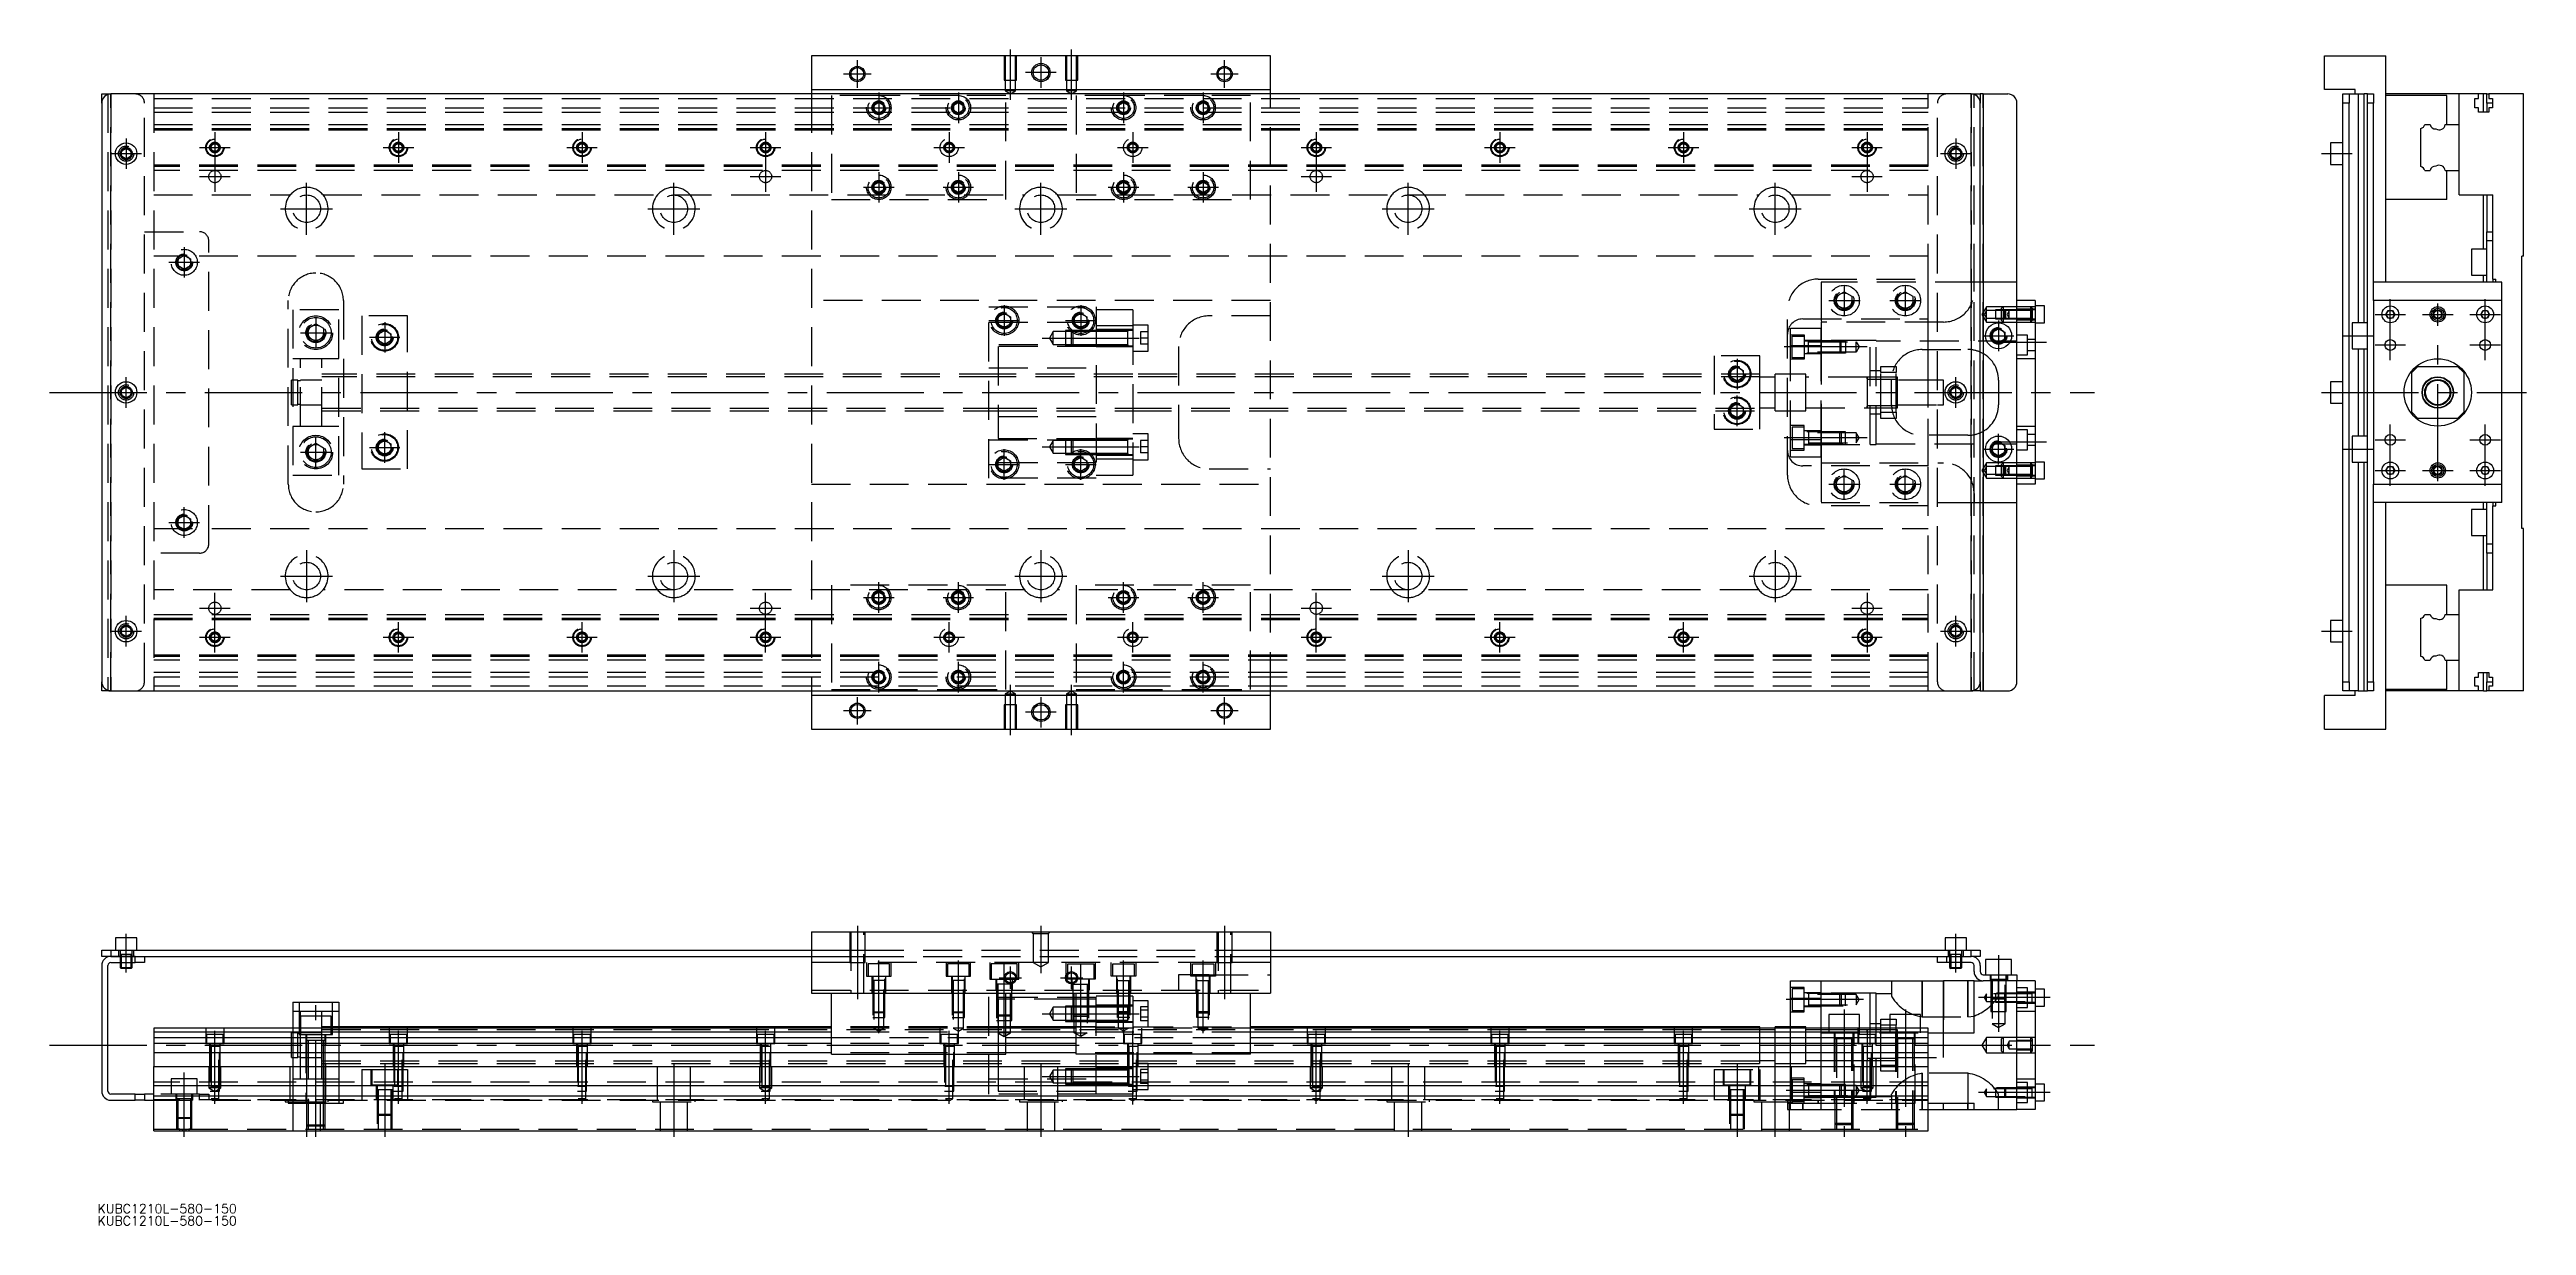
# Model space of a CAD drawing. Extents: x -17 to 793, y -272 to 112.
import ezdxf

# ---------------------------------------------------------------- set-up
doc = ezdxf.new("R2010")
doc.units = 0
doc.linetypes.add('CENTER', pattern=[50.8, 31.75, -6.35, 6.35, -6.35])
doc.linetypes.add('DASHED', pattern=[19.05, 12.7, -6.35])
doc.layers.get('0').update_dxf_attribs({"linetype": 'CONTINUOUS'})
doc.layers.add('CENTER', color=1, linetype='CENTER')
doc.styles.get("Standard").update_dxf_attribs({"font": 'txt.shx', "height": 3, "bigfont": 'bigfont.shx'})

# ---------------------------------------------------------------- blocks, each defined once
blk = doc.blocks.new('*U2')
at = {"color": 7, "linetype": 'CONTINUOUS'}
blk.add_text('KUBC1210L-580-150', height=3, dxfattribs=at).set_placement((-1.34, -268.13))
blk = doc.blocks.new('*U3')
at = {"color": 7, "linetype": 'CONTINUOUS'}
blk.add_text('KUBC1210L-580-150', height=3, dxfattribs=at).set_placement((-1.34, -272.11))

msp = doc.modelspace()

# ---------------------------------------------------------------- linework, layer by layer
at = {"color": 7, "linetype": 'CONTINUOUS'}
for p, q in [((232, 110), (232, 99)), ((382, 110), (232, 110)), ((382, 99), (382, 110)), ((726.53, 99), (726.53, 110)), ((726.53, 110), (746.53, 110)), ((746.53, 36), (746.53, 110)), ((0, 94.5), (0, 97.5)), ((0, 97.5), (3, 97.5)), ((611, 97.5), (3, 97.5)), ((232, 99), (382, 99)), ((232, 99), (232, 97.5)), ((382, 97.5), (382, 99)), ((611, 97.5), (614, 97.5)), ((614, 97.5), (614, 94.5)), ((615, 97.5), (614, 97.5)), ((615, 97.5), (615, -97.5)), ((615, 97.5), (623, 97.5)), ((736.53, 99), (726.53, 99)), ((732.53, 97.5), (734.53, 97.5)), ((732.53, 94.5), (732.53, 97.5)), ((734.53, 97.5), (737.53, 97.5)), ((734.53, 97.5), (734.53, 94.5)), ((736.53, 97.5), (736.53, 99)), ((737.53, 97.5), (737.53, 22.75)), ((737.53, 97.5), (739.53, 97.5)), ((739.53, 22.75), (739.53, 97.5)), ((740.53, 97.5), (739.53, 97.5)), ((740.53, 97.5), (742.53, 97.5)), ((740.53, 94.5), (740.53, 97.5)), ((742.53, 97.5), (742.53, 94.5)), ((770.53, 97.5), (746.53, 97.5)), ((770.53, 87.5), (770.53, 97.5)), ((776.83, 97.5), (770.53, 97.5)), ((778.53, 97.5), (776.83, 97.5)), ((776.83, 96), (776.83, 97.5)), ((778.53, 91.5), (778.53, 97.5)), ((779.53, 97.5), (778.53, 97.5)), ((779.53, 97.5), (780.23, 97.5)), ((779.53, 94.5), (779.53, 97.5)), ((780.23, 97.5), (780.23, 96)), ((791.53, 97.5), (780.23, 97.5)), ((791.53, 44.5), (791.53, 97.5)), ((0, 94.5), (0, -94.5)), ((614, -94.5), (614, 94.5)), ((626, -94.5), (626, 94.5)), ((734.53, 94.5), (732.53, 94.5)), ((732.53, -94.5), (732.53, 94.5)), ((734.53, -94.5), (734.53, 94.5)), ((740.53, -94.5), (740.53, 94.5)), ((742.53, 94.5), (740.53, 94.5)), ((742.53, 36), (742.53, 94.5)), ((766.53, 97), (746.53, 97)), ((766.53, 87.5), (766.53, 97)), ((775.68, 96), (776.83, 96)), ((775.68, 93), (775.68, 96)), ((776.83, 93), (775.68, 93)), ((776.83, 91.5), (776.83, 93)), ((780.23, 91.5), (776.83, 91.5)), ((781.38, 94.5), (779.53, 94.5)), ((779.53, 94.5), (779.53, 91.5)), ((780.23, 96), (781.38, 96)), ((780.23, 93), (780.23, 91.5)), ((781.38, 93), (780.23, 93)), ((781.38, 96), (781.38, 93)), ((728.53, 81.5), (728.53, 78)), ((732.53, 81.5), (728.53, 81.5)), ((758.03, 73.752272), (758.03, 86.247728)), ((759.282272, 87.5), (761.05668, 87.5)), ((766.007372, 87.5), (770.53, 87.5)), ((770.53, 72.5), (770.53, 87.5)), ((770.53, 72.5), (770.53, 87.5)), ((6.5, 78.866026), (8, 79.73205)), ((6.5, 77.133974), (6.5, 78.866026)), ((8, 76.26795), (6.5, 77.133974)), ((8, 79.73205), (9.5, 78.866026)), ((9.5, 77.133974), (8, 76.26795)), ((9.5, 78.866026), (9.5, 77.133974)), ((604.5, 78.866026), (606, 79.73205)), ((604.5, 77.133974), (604.5, 78.866026)), ((606, 76.26795), (604.5, 77.133974)), ((606, 79.73205), (607.5, 78.866026)), ((607.5, 77.133974), (606, 76.26795)), ((607.5, 78.866026), (607.5, 77.133974)), ((728.53, 78), (728.53, 74.5)), ((728.53, 74.5), (732.53, 74.5)), ((759.282272, 72.5), (761.05668, 72.5)), ((766.007372, 72.5), (770.53, 72.5)), ((766.53, 63), (766.53, 72.5)), ((770.53, 64.5), (770.53, 72.5)), ((766.53, 63), (746.53, 63)), ((770.53, 64.5), (781.53, 64.5)), ((778.53, 46.75), (778.53, 64.5)), ((779.53, 64.5), (779.53, 52.5)), ((781.53, 37), (781.53, 64.5)), ((779.53, 52.5), (781.53, 52.5)), ((779.53, 49.5), (779.53, 52.5)), ((781.53, 49.5), (779.53, 49.5)), ((779.53, 36), (779.53, 49.5)), ((774.53, 46.75), (774.53, 42.5)), ((779.53, 46.75), (774.53, 46.75)), ((774.53, 42.5), (774.53, 38.25)), ((791.03, -44.5), (791.03, 44.5)), ((791.53, 44.5), (791.03, 44.5)), ((626, -36), (626, 36)), ((742.53, 30), (742.53, 36)), ((784.53, 36), (742.53, 36)), ((742.53, 30), (742.53, 36)), ((774.53, 38.25), (779.53, 38.25)), ((778.53, 36), (778.53, 38.25)), ((781.53, 37), (782.53, 37)), ((781.53, 37), (781.53, 36)), ((782.53, 36), (782.53, 37)), ((784.53, 30), (784.53, 36)), ((632, 30), (626, 30)), ((632, 30), (632, -30)), ((635, 28.25), (632, 28.25)), ((635, 22.75), (635, 28.25)), ((742.53, 30), (742.53, -30)), ((784.53, 30), (742.53, 30)), ((746.586624, 25.5), (747.308312, 26.75)), ((747.308312, 24.25), (746.586624, 25.5)), ((747.308312, 26.75), (748.751688, 26.75)), ((748.751688, 26.75), (749.473376, 25.5)), ((749.473376, 25.5), (748.751688, 24.25)), ((777.586624, 25.5), (778.308312, 26.75)), ((778.308312, 24.25), (777.586624, 25.5)), ((778.308312, 26.75), (779.751688, 26.75)), ((779.751688, 26.75), (780.473376, 25.5)), ((780.473376, 25.5), (779.751688, 24.25)), ((784.53, -30), (784.53, 30)), ((618, 19.6547), (620, 20.809402)), ((618, 17.3453), (618, 19.6547)), ((620, 16.190598), (618, 17.3453)), ((620, 20.809402), (622, 19.6547)), ((622, 17.3453), (620, 16.190598)), ((622, 19.6547), (622, 17.3453)), ((631, 23.999994), (631, 24.00051)), ((632, 22.75), (635, 22.75)), ((735.53, 22.75), (735.53, 18.5)), ((740.53, 22.75), (735.53, 22.75)), ((735.53, 18.5), (735.53, 14.25)), ((748.751688, 24.25), (747.308312, 24.25)), ((779.751688, 24.25), (778.308312, 24.25)), ((735.53, 14.25), (740.53, 14.25)), ((737.53, 14.25), (737.53, -14.25)), ((739.53, -14.25), (739.53, 14.25)), ((757.03, 8.5), (755.03, 6.5)), ((757.03, 8.5), (770.03, 8.5)), ((772.03, 6.5), (770.03, 8.5)), ((6.5, 0.866026), (8, 1.73205)), ((6.5, -0.866026), (6.5, 0.866026)), ((8, 1.73205), (9.5, 0.866026)), ((9.5, 0.866026), (9.5, -0.866026)), ((604.5, 0.866026), (606, 1.73205)), ((604.5, -0.866026), (604.5, 0.866026)), ((606, 1.73205), (607.5, 0.866026)), ((607.5, 0.866026), (607.5, -0.866026)), ((728.53, 3.5), (728.53, 0)), ((732.53, 3.5), (728.53, 3.5)), ((728.53, 0), (728.53, -3.5)), ((755.03, -6.5), (755.03, 6.5)), ((772.03, 6.5), (772.03, -6.5)), ((8, -1.73205), (6.5, -0.866026)), ((9.5, -0.866026), (8, -1.73205)), ((606, -1.73205), (604.5, -0.866026)), ((607.5, -0.866026), (606, -1.73205)), ((728.53, -3.5), (732.53, -3.5)), ((755.03, -6.5), (757.03, -8.5)), ((770.03, -8.5), (772.03, -6.5)), ((618, -17.3453), (620, -16.190598)), ((620, -16.190598), (622, -17.3453)), ((735.53, -14.25), (735.53, -18.5)), ((740.53, -14.25), (735.53, -14.25)), ((770.03, -8.5), (757.03, -8.5)), ((618, -19.6547), (618, -17.3453)), ((620, -20.809402), (618, -19.6547)), ((622, -19.6547), (620, -20.809402)), ((622, -17.3453), (622, -19.6547)), ((635, -22.75), (632, -22.75)), ((635, -28.25), (635, -22.75)), ((735.53, -18.5), (735.53, -22.75)), ((735.53, -22.75), (740.53, -22.75)), ((737.53, -22.75), (737.53, -97.5)), ((739.53, -97.5), (739.53, -22.75)), ((746.586624, -25.5), (747.308312, -24.25)), ((747.308312, -24.25), (748.751688, -24.25)), ((748.751688, -24.25), (749.473376, -25.5)), ((777.586624, -25.5), (778.308312, -24.25)), ((778.308312, -24.25), (779.751688, -24.25)), ((779.751688, -24.25), (780.473376, -25.5)), ((632, -30), (626, -30)), ((631, -27.000006), (631, -26.99949)), ((632, -28.25), (635, -28.25)), ((742.53, -36), (742.53, -30)), ((742.53, -30), (784.53, -30)), ((742.53, -36), (742.53, -30)), ((747.308312, -26.75), (746.586624, -25.5)), ((748.751688, -26.75), (747.308312, -26.75)), ((749.473376, -25.5), (748.751688, -26.75)), ((778.308312, -26.75), (777.586624, -25.5)), ((779.751688, -26.75), (778.308312, -26.75)), ((780.473376, -25.5), (779.751688, -26.75)), ((784.53, -36), (784.53, -30)), ((742.53, -94.5), (742.53, -36)), ((784.53, -36), (742.53, -36)), ((746.53, -110), (746.53, -36)), ((774.53, -38.25), (774.53, -42.5)), ((779.53, -38.25), (774.53, -38.25)), ((778.53, -38.25), (778.53, -36)), ((779.53, -49.5), (779.53, -36)), ((781.53, -36), (781.53, -37)), ((781.53, -64.5), (781.53, -37)), ((781.53, -37), (782.53, -37)), ((782.53, -37), (782.53, -36)), ((774.53, -42.5), (774.53, -46.75)), ((774.53, -46.75), (779.53, -46.75)), ((778.53, -64.5), (778.53, -46.75)), ((791.53, -44.5), (791.03, -44.5)), ((791.53, -97.5), (791.53, -44.5)), ((779.53, -49.5), (781.53, -49.5)), ((779.53, -52.5), (779.53, -49.5)), ((781.53, -52.5), (779.53, -52.5)), ((779.53, -52.5), (779.53, -64.5)), ((766.53, -63), (746.53, -63)), ((766.53, -72.5), (766.53, -63)), ((770.53, -72.5), (770.53, -64.5)), ((770.53, -64.5), (781.53, -64.5)), ((759.282272, -72.5), (761.05668, -72.5)), ((766.007372, -72.5), (770.53, -72.5)), ((770.53, -87.5), (770.53, -72.5)), ((770.53, -87.5), (770.53, -72.5)), ((6.5, -77.133974), (8, -76.26795)), ((6.5, -78.866026), (6.5, -77.133974)), ((8, -79.73205), (6.5, -78.866026)), ((8, -76.26795), (9.5, -77.133974)), ((9.5, -78.866026), (8, -79.73205)), ((9.5, -77.133974), (9.5, -78.866026)), ((604.5, -77.133974), (606, -76.26795)), ((604.5, -78.866026), (604.5, -77.133974)), ((606, -79.73205), (604.5, -78.866026)), ((606, -76.26795), (607.5, -77.133974)), ((607.5, -78.866026), (606, -79.73205)), ((607.5, -77.133974), (607.5, -78.866026)), ((728.53, -74.5), (728.53, -78)), ((732.53, -74.5), (728.53, -74.5)), ((728.53, -78), (728.53, -81.5)), ((758.03, -86.247728), (758.03, -73.752272)), ((728.53, -81.5), (732.53, -81.5)), ((759.282272, -87.5), (761.05668, -87.5)), ((766.007372, -87.5), (770.53, -87.5)), ((766.53, -97), (766.53, -87.5)), ((770.53, -97.5), (770.53, -87.5)), ((0, -97.5), (0, -94.5)), ((614, -94.5), (614, -97.5)), ((732.53, -94.5), (734.53, -94.5)), ((732.53, -97.5), (732.53, -94.5)), ((734.53, -94.5), (734.53, -97.5)), ((740.53, -94.5), (742.53, -94.5)), ((740.53, -97.5), (740.53, -94.5)), ((742.53, -94.5), (742.53, -97.5)), ((766.53, -97), (746.53, -97)), ((775.68, -93), (776.83, -93)), ((775.68, -96), (775.68, -93)), ((776.83, -96), (775.68, -96)), ((776.83, -91.5), (780.23, -91.5)), ((776.83, -93), (776.83, -91.5)), ((776.83, -97.5), (776.83, -96)), ((778.53, -97.5), (778.53, -91.5)), ((779.53, -91.5), (779.53, -94.5)), ((779.53, -94.5), (781.38, -94.5)), ((779.53, -97.5), (779.53, -94.5)), ((780.23, -91.5), (780.23, -93)), ((780.23, -93), (781.38, -93)), ((780.23, -96), (780.23, -97.5)), ((781.38, -96), (780.23, -96)), ((781.38, -93), (781.38, -96)), ((3, -97.5), (0, -97.5)), ((3, -97.5), (611, -97.5)), ((232, -97.5), (232, -99)), ((232, -99), (232, -110)), ((382, -99), (232, -99)), ((382, -99), (382, -97.5)), ((382, -110), (382, -99)), ((614, -97.5), (611, -97.5)), ((614, -97.5), (615, -97.5)), ((615, -97.5), (623, -97.5)), ((726.53, -110), (726.53, -99)), ((736.53, -99), (726.53, -99)), ((734.53, -97.5), (732.53, -97.5)), ((737.53, -97.5), (734.53, -97.5)), ((736.53, -99), (736.53, -97.5)), ((737.53, -97.5), (739.53, -97.5)), ((739.53, -97.5), (740.53, -97.5)), ((742.53, -97.5), (740.53, -97.5)), ((770.53, -97.5), (746.53, -97.5)), ((776.83, -97.5), (770.53, -97.5)), ((778.53, -97.5), (776.83, -97.5)), ((778.53, -97.5), (779.53, -97.5)), ((780.23, -97.5), (779.53, -97.5)), ((791.53, -97.5), (780.23, -97.5)), ((232, -110), (382, -110)), ((726.53, -110), (746.53, -110)), ((232, -176.21), (232, -196.21)), ((232, -176.21), (382, -176.21)), ((382, -176.21), (382, -196.21)), ((0, -184.21), (0, -182.21)), ((0, -182.21), (3, -182.21)), ((3, -184.21), (0, -184.21)), ((3, -182.21), (3, -184.21)), ((3, -182.21), (232, -182.21)), ((3, -184.21), (11, -184.21)), ((11, -184.21), (3, -184.21)), ((11.5, -178.21), (4.5, -178.21)), ((4.5, -178.21), (4.5, -182.21)), ((11, -184.21), (232, -184.21)), ((11, -186.21), (11, -184.21)), ((11.5, -182.21), (11.5, -178.21)), ((14, -184.21), (14, -186.21)), ((382, -182.21), (611, -182.21)), ((382, -184.21), (603, -184.21)), ((600, -186.21), (600, -184.21)), ((609.5, -178.21), (602.5, -178.21)), ((602.5, -178.21), (602.5, -182.21)), ((603, -184.21), (603, -186.21)), ((603, -184.21), (611, -184.21)), ((603, -184.21), (611, -184.21)), ((609.5, -182.21), (609.5, -178.21)), ((611, -184.21), (611, -182.21)), ((611, -182.21), (614, -182.21)), ((614, -184.21), (611, -184.21)), ((614, -182.21), (614, -184.21)), ((624.25, -185.21), (615.75, -185.21)), ((615.75, -185.21), (615.75, -190.21)), ((624.25, -190.21), (624.25, -185.21)), ((0, -187.21), (0, -228.21)), ((2, -228.21), (2, -187.21)), ((3, -186.21), (11, -186.21)), ((6, -186.21), (6, -187.86)), ((6, -187.86), (10, -187.86)), ((6, -187.86), (6.35, -188.21)), ((9.65, -188.21), (6.35, -188.21)), ((9.65, -188.21), (10, -187.86)), ((10, -187.86), (10, -186.21)), ((14, -186.21), (11, -186.21)), ((552, -197.88029), (552, -192.21)), ((552, -192.21), (562, -192.21)), ((562, -192.21), (602, -192.21)), ((562, -207.71), (562, -192.21)), ((603, -186.21), (600, -186.21)), ((602, -209.21), (602, -192.21)), ((612, -192.21), (602, -192.21)), ((611, -186.21), (603, -186.21)), ((604, -186.21), (604, -187.86)), ((604, -187.86), (608, -187.86)), ((604, -187.86), (604.35, -188.21)), ((607.65, -188.21), (604.35, -188.21)), ((607.65, -188.21), (608, -187.86)), ((608, -187.86), (608, -186.21)), ((612, -189.21), (612, -187.21)), ((612, -209.21), (612, -192.21)), ((612, -192.21), (615, -192.21)), ((614, -187.21), (614, -189.21)), ((615, -190.21), (623, -190.21)), ((623, -192.21), (615, -192.21)), ((623, -192.21), (623, -190.21)), ((623, -190.21), (626, -190.21)), ((626, -192.21), (623, -192.21)), ((626, -190.21), (626, -192.21)), ((632, -192.21), (626, -192.21)), ((626, -234.21), (626, -192.21)), ((632, -192.21), (632, -234.21)), ((62.5, -199.21), (62.5, -207.71)), ((62.5, -199.21), (77.5, -199.21)), ((77.5, -199.21), (77.5, -207.71)), ((232, -196.21), (382, -196.21)), ((238.5, -216.21), (238.5, -196.21)), ((295.5, -216.21), (295.5, -196.21)), ((318.5, -216.21), (318.5, -196.21)), ((375.5, -216.21), (375.5, -196.21)), ((552, -207.71), (552, -197.88029)), ((552, -197.88029), (562, -197.88029)), ((635, -194.96), (632, -194.96)), ((632, -200.46), (635, -200.46)), ((635, -200.46), (635, -194.96)), ((238.5, -207.71), (17, -207.71)), ((17, -207.71), (17, -208.962272)), ((238.5, -208.962272), (17, -208.962272)), ((17, -208.962272), (17, -210.73668)), ((238.5, -207.21), (77.5, -207.21)), ((318.5, -207.21), (295.5, -207.21)), ((318.5, -207.71), (295.5, -207.71)), ((318.5, -208.962272), (295.5, -208.962272)), ((542, -207.21), (375.5, -207.21)), ((597, -207.71), (375.5, -207.71)), ((597, -208.962272), (375.5, -208.962272)), ((542, -207.71), (542, -207.21)), ((547, -207.71), (547, -207.21)), ((552, -207.21), (547, -207.21)), ((574.5, -203.21), (564.5, -203.21)), ((564.5, -203.21), (564.5, -207.71)), ((574.5, -207.71), (574.5, -203.21)), ((577, -208.209994), (577, -209.21)), ((578, -208.96), (577, -208.96)), ((581.5, -208.96), (578, -208.96)), ((584.5, -208.96), (581.5, -208.96)), ((594.5, -203.21), (584.5, -203.21)), ((584.5, -203.21), (584.5, -207.71)), ((586.5, -208.96), (584.5, -208.96)), ((587, -208.96), (586.5, -208.96)), ((594.5, -207.71), (594.5, -203.21)), ((597, -241.21), (597, -207.71)), ((597, -209.21), (612, -209.21)), ((17, -210.73668), (238.5, -210.73668)), ((17, -210.73668), (17, -212.633076)), ((17, -212.633076), (17, -215.687372)), ((238.5, -212.633076), (17, -212.633076)), ((17, -215.687372), (17, -220.21)), ((238.5, -215.687372), (17, -215.687372)), ((238.5, -216.21), (295.5, -216.21)), ((295.5, -210.73668), (318.5, -210.73668)), ((318.5, -212.633076), (295.5, -212.633076)), ((318.5, -215.687372), (295.5, -215.687372)), ((375.5, -216.21), (318.5, -216.21)), ((375.5, -210.73668), (597, -210.73668)), ((597, -212.633076), (375.5, -212.633076)), ((597, -215.687372), (375.5, -215.687372)), ((577, -217.46), (587, -217.46)), ((17, -226.51), (17, -220.21)), ((17, -220.21), (597, -220.21)), ((597, -226.51), (17, -226.51)), ((17, -229.91), (17, -226.51)), ((635, -225.96), (632, -225.96)), ((635, -231.46), (635, -225.96)), ((11, -229.21), (3, -229.21)), ((3, -231.21), (11, -231.21)), ((11, -231.21), (11, -229.21)), ((11, -229.21), (14, -229.21)), ((14, -231.21), (11, -231.21)), ((14, -229.21), (14, -231.21)), ((17, -229.21), (14, -229.21)), ((14, -231.21), (17, -231.21)), ((17, -241.21), (17, -229.91)), ((597, -229.91), (17, -229.91)), ((597, -232.21), (612, -232.21)), ((597, -234.21), (602, -234.21)), ((602, -234.21), (602, -232.21)), ((602, -234.21), (612, -234.21)), ((612, -234.21), (612, -232.21)), ((612, -234.21), (626, -234.21)), ((632, -234.21), (626, -234.21)), ((632, -231.46), (635, -231.46)), ((17, -241.21), (597, -241.21))]:
    msp.add_line(p, q, dxfattribs=at)
at = {"color": 3, "linetype": 'DASHED'}
for p, q in [((295.000006, 110), (295.000006, 102)), ((295.35, 110), (295.35, 102)), ((298.65, 102), (298.65, 110)), ((298.999994, 102), (298.999994, 110)), ((315.000006, 110), (315.000006, 102)), ((315.35, 110), (315.35, 102)), ((318.65, 102), (318.65, 110)), ((318.999994, 102), (318.999994, 110)), ((2, 97.5), (2, -97.5)), ((3, 97.5), (3, -97.5)), ((3, -97.5), (3, 97.5)), ((3, -97.5), (3, 97.5)), ((3, 97.5), (3, -97.5)), ((17, 97.5), (17, -97.5)), ((232, 97.5), (232, -97.5)), ((295.000006, 102), (298.999994, 102)), ((295.35, 102), (295.35, 98.5)), ((298.65, 98.5), (295.35, 98.5)), ((295.35, 98.5), (297, 97.547372)), ((297, 97.547372), (298.65, 98.5)), ((298.65, 98.5), (298.65, 102)), ((315.000006, 102), (318.999994, 102)), ((315.35, 102), (315.35, 98.5)), ((318.65, 98.5), (315.35, 98.5)), ((315.35, 98.5), (317, 97.547372)), ((317, 97.547372), (318.65, 98.5)), ((318.65, 98.5), (318.65, 102)), ((382, -97.5), (382, 97.5)), ((597, -97.5), (597, 97.5)), ((611, -97.5), (611, 97.5)), ((611, 97.5), (611, -97.5)), ((612, -97.5), (612, 97.5)), ((615, -97.5), (615, 97.5)), ((14, -94.5), (14, 94.5)), ((17, 96), (597, 96)), ((17, 93), (597, 93)), ((17, 91.5), (597, 91.5)), ((254, 97), (238.5, 97)), ((238.5, 97), (238.5, 63)), ((252, 93), (252.030168, 93.346066)), ((252.5, 93.866026), (254, 94.73205)), ((252.5, 92.133974), (252.5, 93.866026)), ((254, 91.26795), (252.5, 92.133974)), ((280, 97), (254, 97)), ((254, 94.73205), (255.5, 93.866026)), ((255.5, 92.133974), (254, 91.26795)), ((255.5, 93.866026), (255.5, 92.133974)), ((278, 93), (278.023172, 93.30356)), ((278.5, 93.866026), (280, 94.73205)), ((278.5, 92.133974), (278.5, 93.866026)), ((280, 91.26795), (278.5, 92.133974)), ((295.5, 97), (280, 97)), ((280, 94.73205), (281.5, 93.866026)), ((281.5, 92.133974), (280, 91.26795)), ((281.5, 93.866026), (281.5, 92.133974)), ((295.5, 63), (295.5, 97)), ((318.5, 97), (318.5, 63)), ((334, 97), (318.5, 97)), ((332.5, 93.866026), (334, 94.73205)), ((332.5, 92.133974), (332.5, 93.866026)), ((334, 91.26795), (332.5, 92.133974)), ((360, 97), (334, 97)), ((334, 94.73205), (335.5, 93.866026)), ((335.5, 92.133974), (334, 91.26795)), ((335.5, 93.866026), (335.5, 92.133974)), ((335.973226, 93.326156), (336, 93)), ((358.5, 93.866026), (360, 94.73205)), ((358.5, 92.133974), (358.5, 93.866026)), ((360, 91.26795), (358.5, 92.133974)), ((375.5, 97), (360, 97)), ((360, 94.73205), (361.5, 93.866026)), ((361.5, 92.133974), (360, 91.26795)), ((361.5, 93.866026), (361.5, 92.133974)), ((361.973226, 93.326156), (362, 93)), ((375.5, 63), (375.5, 97)), ((600, -94.5), (600, 94.5)), ((17, 87.5), (597, 87.5)), ((17, 86.247728), (597, 86.247728)), ((17, 86.1147), (597, 86.1147)), ((17, 86.1), (597, 86.1)), ((17, 85.8), (597, 85.8)), ((35.75, 80.721688), (37, 81.443376)), ((37, 81.443376), (38.25, 80.721688)), ((95.75, 80.721688), (97, 81.443376)), ((97, 81.443376), (98.25, 80.721688)), ((155.75, 80.721688), (157, 81.443376)), ((157, 81.443376), (158.25, 80.721688)), ((215.75, 80.721688), (217, 81.443376)), ((217, 81.443376), (218.25, 80.721688)), ((395.75, 80.721688), (397, 81.443376)), ((397, 81.443376), (398.25, 80.721688)), ((455.75, 80.721688), (457, 81.443376)), ((457, 81.443376), (458.25, 80.721688)), ((515.75, 80.721688), (517, 81.443376)), ((517, 81.443376), (518.25, 80.721688)), ((575.75, 80.721688), (577, 81.443376)), ((577, 81.443376), (578.25, 80.721688)), ((6, 78), (6.030168, 78.346066)), ((597, 74.2), (17, 74.2)), ((597, 73.9), (17, 73.9)), ((597, 73.8853), (17, 73.8853)), ((597, 73.752272), (17, 73.752272)), ((35.75, 79.278312), (35.75, 80.721688)), ((37, 78.556624), (35.75, 79.278312)), ((38.25, 79.278312), (37, 78.556624)), ((38.25, 80.721688), (38.25, 79.278312)), ((38.477374, 80.25955), (38.5, 80)), ((95.5, 80), (95.516134, 80.21941)), ((95.75, 79.278312), (95.75, 80.721688)), ((97, 78.556624), (95.75, 79.278312)), ((98.25, 79.278312), (97, 78.556624)), ((98.25, 80.721688), (98.25, 79.278312)), ((155.75, 79.278312), (155.75, 80.721688)), ((157, 78.556624), (155.75, 79.278312)), ((158.25, 79.278312), (157, 78.556624)), ((158.25, 80.721688), (158.25, 79.278312)), ((158.477374, 80.25955), (158.5, 80)), ((215.5, 80), (215.516134, 80.21941)), ((215.75, 79.278312), (215.75, 80.721688)), ((217, 78.556624), (215.75, 79.278312)), ((218.25, 79.278312), (217, 78.556624)), ((218.25, 80.721688), (218.25, 79.278312)), ((395.75, 79.278312), (395.75, 80.721688)), ((397, 78.556624), (395.75, 79.278312)), ((398.25, 79.278312), (397, 78.556624)), ((398.25, 80.721688), (398.25, 79.278312)), ((398.477374, 80.25955), (398.5, 80)), ((455.75, 79.278312), (455.75, 80.721688)), ((457, 78.556624), (455.75, 79.278312)), ((458.25, 79.278312), (457, 78.556624)), ((458.25, 80.721688), (458.25, 79.278312)), ((458.477374, 80.25955), (458.5, 80)), ((515.75, 79.278312), (515.75, 80.721688)), ((517, 78.556624), (515.75, 79.278312)), ((518.25, 79.278312), (517, 78.556624)), ((518.25, 80.721688), (518.25, 79.278312)), ((518.477374, 80.25955), (518.5, 80)), ((575.75, 79.278312), (575.75, 80.721688)), ((577, 78.556624), (575.75, 79.278312)), ((578.25, 79.278312), (577, 78.556624)), ((578.25, 80.721688), (578.25, 79.278312)), ((578.477374, 80.25955), (578.5, 80)), ((607.973226, 78.326156), (608, 78)), ((597, 72.5), (17, 72.5)), ((252.5, 67.866026), (254, 68.73205)), ((252.5, 66.133974), (252.5, 67.866026)), ((254, 65.26795), (252.5, 66.133974)), ((254, 68.73205), (255.5, 67.866026)), ((255.5, 66.133974), (254, 65.26795)), ((255.5, 67.866026), (255.5, 66.133974)), ((255.973226, 67.326156), (256, 67)), ((278.5, 67.866026), (280, 68.73205)), ((278.5, 66.133974), (278.5, 67.866026)), ((280, 65.26795), (278.5, 66.133974)), ((280, 68.73205), (281.5, 67.866026)), ((281.5, 66.133974), (280, 65.26795)), ((281.5, 67.866026), (281.5, 66.133974)), ((281.973226, 67.326156), (282, 67)), ((332, 67), (332.023172, 67.30356)), ((332.5, 67.866026), (334, 68.73205)), ((332.5, 66.133974), (332.5, 67.866026)), ((334, 65.26795), (332.5, 66.133974)), ((334, 68.73205), (335.5, 67.866026)), ((335.5, 66.133974), (334, 65.26795)), ((335.5, 67.866026), (335.5, 66.133974)), ((358, 67), (358.030168, 67.346066)), ((358.5, 67.866026), (360, 68.73205)), ((358.5, 66.133974), (358.5, 67.866026)), ((360, 65.26795), (358.5, 66.133974)), ((360, 68.73205), (361.5, 67.866026)), ((361.5, 66.133974), (360, 65.26795)), ((361.5, 67.866026), (361.5, 66.133974)), ((17, 64.5), (61.638098, 64.5)), ((72.361902, 64.5), (301.638098, 64.5)), ((238.5, 63), (295.5, 63)), ((312.361902, 64.5), (541.638098, 64.5)), ((318.5, 63), (375.5, 63)), ((552.361902, 64.5), (597, 64.5)), ((14, 52.5), (32, 52.5)), ((35, -49.5), (35, 49.5)), ((597, 44.5), (17, 44.5)), ((25, 43.6547), (27, 44.809402)), ((25, 41.3453), (25, 43.6547)), ((27, 40.190598), (25, 41.3453)), ((27, 44.809402), (29, 43.6547)), ((29, 41.3453), (27, 40.190598)), ((29, 43.6547), (29, 41.3453)), ((29.483582, 42.786038), (29.5, 42.5)), ((561, 37), (597, 37)), ((562, 36), (562, 23)), ((612, 36), (562, 36)), ((567, 31.443376), (569.5, 32.886752)), ((569.5, 32.886752), (572, 31.443376)), ((587, 31.443376), (589.5, 32.886752)), ((589.5, 32.886752), (592, 31.443376)), ((597, 24), (597, 37)), ((614, 36), (612, 36)), ((612, 33), (612, 36)), ((626, 36), (614, 36)), ((61, -30), (61, 30)), ((77.5, 27), (62.5, 27)), ((62.5, 27), (62.5, -27)), ((77.5, -27), (77.5, 27)), ((79, 30), (79, -30)), ((100, 25), (85, 25)), ((85, 25), (85, -25)), ((100, -25), (100, 25)), ((382, 30), (232, 30)), ((290, 28), (325, 28)), ((290, -28), (290, 28)), ((293, 24.6547), (295, 25.809402)), ((293, 22.3453), (293, 24.6547)), ((295, 25.809402), (297, 24.6547)), ((297, 24.6547), (297, 22.3453)), ((318, 24.6547), (320, 25.809402)), ((318, 22.3453), (318, 24.6547)), ((320, 25.809402), (322, 24.6547)), ((322, 24.6547), (322, 22.3453)), ((325, 28), (325, -28)), ((337, 27), (325, 27)), ((337, 27), (337, 21.748564)), ((382, 25), (362, 25)), ((551, -27), (551, 27)), ((566.5, 30), (566.520026, 30.346056)), ((567, 28.556624), (567, 31.443376)), ((569.5, 27.113248), (567, 28.556624)), ((572, 28.556624), (569.5, 27.113248)), ((572, 31.443376), (572, 28.556624)), ((587, 28.556624), (587, 31.443376)), ((589.5, 27.113248), (587, 28.556624)), ((592, 28.556624), (589.5, 27.113248)), ((592, 31.443376), (592, 28.556624)), ((592.477798, 30.364306), (592.5, 30)), ((616, 28), (614.556624, 25.5)), ((614.556624, 25.5), (616, 23)), ((616, 26.75), (615.278312, 25.5)), ((615.278312, 25.5), (616, 24.25)), ((616, 26.75), (616, 28)), ((621.5, 28), (616, 28)), ((616, 24.25), (616, 26.75)), ((619, 26.75), (616, 26.75)), ((619, 26.999994), (619, 24.000006)), ((622.249994, 26.999994), (619, 26.999994)), ((622, 26.75), (619, 26.75)), ((621.5, 28), (621, 27.5)), ((621, 26.999994), (621, 27.5)), ((621, 24.000006), (621, 26.999994)), ((621.5, 28), (621.5, 26.999994)), ((626, 28), (621.5, 28)), ((621.5, 26.999994), (621.5, 24.000006)), ((622.25, 27), (622, 26.75)), ((622, 24.25), (622, 26.75)), ((626, 26.75), (622, 26.75)), ((626, 26.999994), (622.249994, 26.999994)), ((622.25, 27), (622.25, 24)), ((626, 27), (622.25, 27)), ((623.5, 26.75), (622.778312, 25.5)), ((622.778312, 25.5), (623.5, 24.25)), ((623.5, 24.25), (623.5, 26.75)), ((630.5, 28), (626, 28)), ((632, 27.25), (626, 27.25)), ((631, 27), (626, 27)), ((631, 26.75), (626, 26.75)), ((630.5, 27), (630.5, 28)), ((631, 27.5), (630.5, 28)), ((632, 28), (630.5, 28)), ((630.5, 26.75), (630.5, 27)), ((630.5, 24.25), (630.5, 26.75)), ((631, 27), (630.995, 27)), ((631, 27.5), (631, 27.140536)), ((631, 27.140536), (631, 27)), ((631, 26.875392), (631, 27)), ((631, 27), (631, 26.875392)), ((632, 27), (631, 27)), ((631.005, 27), (631, 27)), ((631, 24.124608), (631, 26.875392)), ((631, 26.875392), (631, 25.498804)), ((631, 25.498804), (631, 24.124608)), ((67, 19.5), (67.020026, 19.846056)), ((67.5, 20.943376), (70, 22.386752)), ((67.5, 18.056624), (67.5, 20.943376)), ((70, 16.613248), (67.5, 18.056624)), ((70, 22.386752), (72.5, 20.943376)), ((72.5, 18.056624), (70, 16.613248)), ((72.5, 20.943376), (72.5, 18.056624)), ((90.5, 19.1547), (92.5, 20.309402)), ((90.5, 16.8453), (90.5, 19.1547)), ((92.5, 15.690598), (90.5, 16.8453)), ((92.5, 20.309402), (94.5, 19.1547)), ((94.5, 16.8453), (92.5, 15.690598)), ((94.5, 19.1547), (94.5, 16.8453)), ((94.983582, 18.286038), (95, 18)), ((290, 23), (325, 23)), ((292.5, 23.5), (292.518502, 23.803588)), ((295, 21.190598), (293, 22.3453)), ((297, 22.3453), (295, 21.190598)), ((311, 19.85352), (309.787564, 17.75352)), ((309.787564, 17.75352), (311, 15.65352)), ((311, 15.65352), (311, 19.85352)), ((315, 19.85352), (311, 19.85352)), ((315, 20.253516), (315, 15.253526)), ((317.4, 20.253516), (315, 20.253516)), ((317, 19.85352), (315, 19.85352)), ((317.4, 20.25352), (317, 19.85352)), ((317, 15.65352), (317, 19.85352)), ((325, 19.85352), (317, 19.85352)), ((317.4, 20.25352), (317.4, 15.25352)), ((325, 20.25352), (317.4, 20.25352)), ((320, 21.190598), (318, 22.3453)), ((322, 22.3453), (320, 21.190598)), ((322.483582, 23.786038), (322.5, 23.5)), ((337, 21.748564), (325, 21.748564)), ((337, 20.50352), (325, 20.50352)), ((335.405, 20.25352), (325, 20.25352)), ((335.4, 19.85352), (325, 19.85352)), ((337, 20.25352), (335.395, 20.25352)), ((335.4, 15.253516), (335.4, 20.253526)), ((335.4, 19.85352), (335.4, 20.253526)), ((335.4, 15.253516), (335.4, 20.253526)), ((335.4, 19.996122), (335.4, 20.25352)), ((335.4, 20.25352), (335.4, 19.996072)), ((335.4, 15.51097), (335.4, 19.996122)), ((335.4, 15.65352), (335.4, 19.85352)), ((342, 22.00352), (337, 22.00352)), ((337, 21.748564), (337, -21.748564)), ((339.5, 19.75352), (339.5, 17.75352)), ((342, 19.75352), (339.5, 19.75352)), ((342, 17.75352), (339.5, 17.75352)), ((339.5, 17.75352), (339.5, 15.75352)), ((342, 13.50352), (342, 22.00352)), ((552, 21), (562, 21)), ((552, 15.32971), (552, 21)), ((552, 18.849242), (556.5, 18.849242)), ((552.5, 11.349242), (552.5, 18.349242)), ((552.5, 18.349242), (556.5, 18.349242)), ((556, 24), (597, 24)), ((556.5, 18.849242), (556.5, 10.849242)), ((556.5, 17.099242), (562, 17.099242)), ((556.5, 16.849238), (570, 16.849238)), ((557.9, 12.849238), (557.9, 16.849248)), ((557.9, 16.499242), (573.5, 16.499242)), ((602, 23), (562, 23)), ((562, 23), (562, 15.32971)), ((562, 15.32971), (562, 21)), ((578, 17), (562, 17)), ((578, 17), (562, 17)), ((568.15, 16.849238), (562, 16.849238)), ((568.15, 16.849242), (568.15, 12.849242)), ((568.15, 16.849242), (568.5, 16.499242)), ((570, 16.849238), (568.15, 16.849238)), ((568.5, 13.199242), (568.5, 16.499242)), ((570, 16.849238), (570, 12.849248)), ((573.5, 13.199242), (573.5, 16.499242)), ((573.5, 16.499242), (574.452628, 14.849242)), ((578, -17), (578, 17)), ((580, 17), (578, 17)), ((580, -17), (580, 17)), ((626, 16.75), (580, 16.75)), ((597, 4), (597, 24)), ((616, 23), (616, 24.25)), ((616, 24.25), (619, 24.25)), ((616, 23), (621.5, 23)), ((617.5, 18.5), (617.52689, 18.865682)), ((619, 24.25), (622, 24.25)), ((619, 24.000006), (622.249994, 24.000006)), ((621, 23.5), (621, 24.000006)), ((621, 23.5), (621.5, 23)), ((621.5, 24.000006), (621.5, 23)), ((621.5, 23), (626, 23)), ((622, 24.25), (626, 24.25)), ((622, 24.25), (622.25, 24)), ((622.249994, 24.000006), (626, 24.000006)), ((622.25, 24), (626, 24)), ((626, 24.25), (631, 24.25)), ((626, 24), (631, 24)), ((626, 23.75), (632, 23.75)), ((626, 23), (630.5, 23)), ((629.5, 18.75), (626, 18.75)), ((629.5, 12.25), (629.5, 18.75)), ((632, 17.25), (629.5, 17.25)), ((630.5, 24), (630.5, 24.25)), ((630.5, 23), (630.5, 24)), ((630.5, 23), (631, 23.5)), ((630.5, 23), (632, 23)), ((630.995, 24), (631, 24)), ((631, 24), (631, 24.124608)), ((631, 24.124608), (631, 24)), ((631, 24), (631, 23.859464)), ((631, 24), (632, 24)), ((631, 24), (631.005, 24)), ((631, 23.859464), (631, 23.5)), ((65, 11), (62.5, 11)), ((65, -11), (65, 11)), ((72, 11), (65, 11)), ((72, 11), (65, 11)), ((72, -11), (72, 11)), ((77.5, 11), (72, 11)), ((325, 15.5), (290, 15.5)), ((293, 15), (293, -15)), ((325, 15), (293, 15)), ((311, 15.65352), (315, 15.65352)), ((315, 15.65352), (317, 15.65352)), ((315, 15.253526), (317.4, 15.253526)), ((317, 15.65352), (317.4, 15.25352)), ((317, 15.65352), (325, 15.65352)), ((317.4, 15.253526), (325, 15.253526)), ((317.4, 15.25352), (325, 15.25352)), ((325, 15.65352), (335.4, 15.65352)), ((325, 15.25352), (335.405, 15.25352)), ((325, 15.00352), (337, 15.00352)), ((335.395, 15.25352), (337, 15.25352)), ((335.4, 15.253516), (335.4, 15.65352)), ((335.4, 15.510988), (335.4, 15.25352)), ((335.4, 15.25352), (335.4, 15.51097)), ((337, 13.50352), (342, 13.50352)), ((342, 15.75352), (339.5, 15.75352)), ((352, 15), (352, -15)), ((527, 12), (527, -12)), ((542, 12), (527, 12)), ((532.5, 7.1547), (534.5, 8.309402)), ((534.5, 8.309402), (536.5, 7.1547)), ((542, 6), (542, 12)), ((552, 15.32971), (562, 15.32971)), ((552, -15.32971), (552, 15.32971)), ((556.5, 10.849242), (552, 10.849242)), ((556.5, 11.349242), (552.5, 11.349242)), ((570, 12.849248), (556.5, 12.849248)), ((562, 12.599242), (556.5, 12.599242)), ((573.5, 13.199242), (557.9, 13.199242)), ((562, -15.32971), (562, 15.32971)), ((562, 15.32971), (562, -15.32971)), ((568.5, 13.199242), (568.15, 12.849242)), ((574.452628, 14.849242), (573.5, 13.199242)), ((581.5, 8.5), (586.5, 8.5)), ((581.5, 6.5), (581.5, 8.5)), ((586.5, 8.5), (586.5, 6.5)), ((595, 14), (610, 14)), ((626, 12.25), (629.5, 12.25)), ((632, 11), (626, 11)), ((629.5, 13.75), (632, 13.75)), ((9.973226, 0.326156), (10, 0)), ((62, -4), (62, 4)), ((64.1, 4), (62, 4)), ((64.1, -4), (64.1, 4)), ((65, 3.8), (64.1, 3.8)), ((72, 4), (65, 4)), ((72, 4), (65, 4)), ((293, 6), (72, 6)), ((293, 5.125), (72, 5.125)), ((290, 8), (325, 8)), ((337, 6), (293, 6)), ((337, 5.999994), (293, 5.999994)), ((337, 5.125), (293, 5.125)), ((337, 5.125), (293, 5.125)), ((542, 6), (337, 6)), ((542, 5.125), (337, 5.125)), ((532, 6), (532.018502, 6.303588)), ((532.5, 4.8453), (532.5, 7.1547)), ((534.5, 3.690598), (532.5, 4.8453)), ((536.5, 4.8453), (534.5, 3.690598)), ((536.5, 7.1547), (536.5, 4.8453)), ((542, -6), (542, 6)), ((547, 5), (542, 5)), ((547, -6), (547, 6)), ((552, 6), (547, 6)), ((547, -6), (547, 6)), ((557, 6), (547, 6)), ((557, -6), (557, 6)), ((557, -6), (557, 6)), ((577.005, 5), (557, 5)), ((576.995, 5), (557, 5)), ((586.5, 5), (576.995, 5)), ((577.005, 5), (576.995, 5)), ((577, 5.000006), (577, -5.000006)), ((577, 5.000006), (577, -5.000006)), ((577, 4.43509), (577, 5)), ((577, 5), (577, 4.435078)), ((577, 4.435078), (577, -4.43509)), ((587, 4.25), (577, 4.25)), ((586.5, 5), (577.005, 5)), ((581.5, 7), (578, 7)), ((586.5, 6.5), (581.5, 6.5)), ((581.5, -6.5), (581.5, 6.5)), ((585, -4), (585, 4)), ((586.5, -6.5), (586.5, 6.5)), ((587, 5), (586.5, 5)), ((587, -5), (587, 5)), ((600, 4), (587, 4)), ((597, -4), (597, 4)), ((602, 4), (600, 4)), ((602, -4), (602, 4)), ((607.973226, 0.326156), (608, 0)), ((620, 4), (620, -4)), ((62, -4), (64.1, -4)), ((64.1, -3.8), (65, -3.8)), ((65, -4), (72, -4)), ((65, -4), (72, -4)), ((72, -5.125), (293, -5.125)), ((72, -6), (293, -6)), ((325, -8), (290, -8)), ((293, -5.125), (337, -5.125)), ((293, -5.125), (337, -5.125)), ((293, -5.999994), (337, -5.999994)), ((293, -6), (337, -6)), ((337, -5.125), (542, -5.125)), ((337, -6), (542, -6)), ((532, -6), (532.018502, -5.696412)), ((532.5, -4.8453), (534.5, -3.690598)), ((532.5, -7.1547), (532.5, -4.8453)), ((534.5, -8.309402), (532.5, -7.1547)), ((534.5, -3.690598), (536.5, -4.8453)), ((536.5, -7.1547), (534.5, -8.309402)), ((536.5, -4.8453), (536.5, -7.1547)), ((542, -5), (547, -5)), ((542, -12), (542, -6)), ((547, -6), (552, -6)), ((547, -6), (557, -6)), ((557, -5), (577.005, -5)), ((557, -5), (576.995, -5)), ((576.995, -5), (586.5, -5)), ((576.995, -5), (577.005, -5)), ((577, -4.25), (587, -4.25)), ((577, -5), (577, -4.435078)), ((577, -4.43509), (577, -5)), ((577.005, -5), (586.5, -5)), ((578, -7), (581.5, -7)), ((581.5, -6.5), (586.5, -6.5)), ((581.5, -8.5), (581.5, -6.5)), ((586.5, -5), (587, -5)), ((586.5, -6.5), (586.5, -8.5)), ((587, -4), (600, -4)), ((597, -24), (597, -4)), ((600, -4), (602, -4)), ((62.5, -11), (65, -11)), ((65, -11), (72, -11)), ((65, -11), (72, -11)), ((72, -11), (77.5, -11)), ((90.5, -16.8453), (92.5, -15.690598)), ((92.5, -15.690598), (94.5, -16.8453)), ((290, -15.5), (325, -15.5)), ((293, -15), (325, -15)), ((311, -15.65352), (309.787564, -17.75352)), ((311, -19.85352), (311, -15.65352)), ((315, -15.65352), (311, -15.65352)), ((315, -15.253526), (315, -20.253516)), ((317.4, -15.253526), (315, -15.253526)), ((317, -15.65352), (315, -15.65352)), ((317.4, -15.25352), (317, -15.65352)), ((317, -19.85352), (317, -15.65352)), ((325, -15.65352), (317, -15.65352)), ((317.4, -15.25352), (317.4, -20.25352)), ((325, -15.25352), (317.4, -15.25352)), ((337, -15.00352), (325, -15.00352)), ((335.405, -15.25352), (325, -15.25352)), ((335.4, -15.65352), (325, -15.65352)), ((337, -15.25352), (335.395, -15.25352)), ((335.4, -20.25267), (335.4, -15.253516)), ((335.4, -15.51092), (335.4, -15.25352)), ((335.4, -15.25352), (335.4, -15.51097)), ((335.4, -19.996072), (335.4, -15.51092)), ((342, -13.50352), (337, -13.50352)), ((339.5, -15.75352), (339.5, -17.75352)), ((342, -15.75352), (339.5, -15.75352)), ((342, -22.00352), (342, -13.50352)), ((527, -12), (542, -12)), ((556.5, -10.849242), (552, -10.849242)), ((552, -15.32971), (562, -15.32971)), ((552, -21), (552, -15.32971)), ((552.5, -11.349242), (552.5, -18.349242)), ((556.5, -11.349242), (552.5, -11.349242)), ((556.5, -18.849242), (556.5, -10.849242)), ((562, -12.599242), (556.5, -12.599242)), ((570, -12.849248), (556.5, -12.849248)), ((557.9, -12.849238), (557.9, -16.849248)), ((573.5, -13.199242), (557.9, -13.199242)), ((562, -21), (562, -15.32971)), ((562, -15.32971), (562, -23)), ((568.15, -16.849242), (568.15, -12.849242)), ((568.5, -13.199242), (568.15, -12.849242)), ((568.5, -13.199242), (568.5, -16.499242)), ((570, -16.849238), (570, -12.849248)), ((573.5, -13.199242), (573.5, -16.499242)), ((574.452628, -14.849242), (573.5, -13.199242)), ((573.5, -16.499242), (574.452628, -14.849242)), ((586.5, -8.5), (581.5, -8.5)), ((610, -14), (595, -14)), ((626, -11), (632, -11)), ((629.5, -12.25), (626, -12.25)), ((629.5, -18.75), (629.5, -12.25)), ((632, -13.75), (629.5, -13.75)), ((67.5, -18.056624), (70, -16.613248)), ((67.5, -20.943376), (67.5, -18.056624)), ((70, -22.386752), (67.5, -20.943376)), ((70, -16.613248), (72.5, -18.056624)), ((72.5, -20.943376), (70, -22.386752)), ((72.5, -18.056624), (72.5, -20.943376)), ((72.977798, -19.135694), (73, -19.5)), ((90, -18), (90.012884, -17.746512)), ((90.5, -19.1547), (90.5, -16.8453)), ((92.5, -20.309402), (90.5, -19.1547)), ((94.5, -19.1547), (92.5, -20.309402)), ((94.5, -16.8453), (94.5, -19.1547)), ((325, -23), (290, -23)), ((292.5, -23.5), (292.518502, -23.196412)), ((293, -22.3453), (295, -21.190598)), ((293, -24.6547), (293, -22.3453)), ((295, -21.190598), (297, -22.3453)), ((297, -22.3453), (297, -24.6547)), ((309.787564, -17.75352), (311, -19.85352)), ((311, -19.85352), (315, -19.85352)), ((315, -19.85352), (317, -19.85352)), ((315, -20.253516), (317.4, -20.253516)), ((317, -19.85352), (317.4, -20.25352)), ((317, -19.85352), (325, -19.85352)), ((317.4, -20.25352), (325, -20.25352)), ((318, -22.3453), (320, -21.190598)), ((318, -24.6547), (318, -22.3453)), ((320, -21.190598), (322, -22.3453)), ((322, -22.3453), (322, -24.6547)), ((322.483582, -23.213962), (322.5, -23.5)), ((325, -19.85352), (335.4, -19.85352)), ((325, -20.25352), (335.405, -20.25352)), ((325, -20.50352), (337, -20.50352)), ((337, -21.748564), (325, -21.748564)), ((335.395, -20.25352), (337, -20.25352)), ((335.4, -19.996054), (335.4, -20.25352)), ((335.4, -20.25352), (335.4, -19.996072)), ((335.4, -20.253526), (335.4, -20.25267)), ((337, -21.748564), (337, -27)), ((337, -22.00352), (342, -22.00352)), ((339.5, -17.75352), (339.5, -19.75352)), ((342, -17.75352), (339.5, -17.75352)), ((342, -19.75352), (339.5, -19.75352)), ((552, -18.849242), (556.5, -18.849242)), ((552, -21), (562, -21)), ((552.5, -18.349242), (556.5, -18.349242)), ((597, -24), (556, -24)), ((556.5, -16.849238), (570, -16.849238)), ((556.5, -17.099242), (562, -17.099242)), ((557.9, -16.499242), (573.5, -16.499242)), ((562, -17), (578, -17)), ((562, -17), (578, -17)), ((562, -23), (602, -23)), ((562, -23), (562, -36)), ((568.15, -16.849242), (568.5, -16.499242)), ((578, -17), (580, -17)), ((580, -16.75), (626, -16.75)), ((597, -37), (597, -24)), ((616, -23), (614.556624, -25.5)), ((616, -24.25), (615.278312, -25.5)), ((616, -24.25), (616, -23)), ((621.5, -23), (616, -23)), ((616, -26.75), (616, -24.25)), ((619, -24.25), (616, -24.25)), ((619, -24.000006), (619, -26.999994)), ((622.249994, -24.000006), (619, -24.000006)), ((622, -24.25), (619, -24.25)), ((621.5, -23), (621, -23.5)), ((621, -24.000006), (621, -23.5)), ((621, -26.999994), (621, -24.000006)), ((621.5, -23), (621.5, -24.000006)), ((626, -23), (621.5, -23)), ((621.5, -24.000006), (621.5, -26.999994)), ((622.25, -24), (622, -24.25)), ((622, -26.75), (622, -24.25)), ((626, -24.25), (622, -24.25)), ((626, -24.000006), (622.249994, -24.000006)), ((622.25, -24), (622.25, -27)), ((626, -24), (622.25, -24)), ((622.483582, -18.213962), (622.5, -18.5)), ((623.5, -24.25), (622.778312, -25.5)), ((623.5, -26.75), (623.5, -24.25)), ((626, -18.75), (629.5, -18.75)), ((630.5, -23), (626, -23)), ((632, -23.75), (626, -23.75)), ((631, -24), (626, -24)), ((631, -24.25), (626, -24.25)), ((629.5, -17.25), (632, -17.25)), ((630.5, -24), (630.5, -23)), ((631, -23.5), (630.5, -23)), ((632, -23), (630.5, -23)), ((630.5, -24.25), (630.5, -24)), ((630.5, -26.75), (630.5, -24.25)), ((631, -24), (630.995, -24)), ((631, -23.5), (631, -23.859464)), ((631, -23.859464), (631, -24)), ((631, -24.124608), (631, -24)), ((631, -24), (631, -24.124608)), ((631.005, -24), (631, -24)), ((632, -24), (631, -24)), ((631, -26.875392), (631, -24.124608)), ((631, -24.124608), (631, -25.501196)), ((62.5, -27), (77.5, -27)), ((85, -25), (100, -25)), ((232, -30), (382, -30)), ((325, -28), (290, -28)), ((295, -25.809402), (293, -24.6547)), ((297, -24.6547), (295, -25.809402)), ((320, -25.809402), (318, -24.6547)), ((322, -24.6547), (320, -25.809402)), ((325, -27), (337, -27)), ((362, -25), (382, -25)), ((566.5, -30), (566.520026, -29.653944)), ((567, -28.556624), (569.5, -27.113248)), ((567, -31.443376), (567, -28.556624)), ((569.5, -32.886752), (567, -31.443376)), ((569.5, -27.113248), (572, -28.556624)), ((572, -31.443376), (569.5, -32.886752)), ((572, -28.556624), (572, -31.443376)), ((587, -28.556624), (589.5, -27.113248)), ((587, -31.443376), (587, -28.556624)), ((589.5, -32.886752), (587, -31.443376)), ((589.5, -27.113248), (592, -28.556624)), ((592, -31.443376), (589.5, -32.886752)), ((592, -28.556624), (592, -31.443376)), ((592.477798, -29.635694), (592.5, -30)), ((614.556624, -25.5), (616, -28)), ((615.278312, -25.5), (616, -26.75)), ((616, -28), (616, -26.75)), ((616, -26.75), (619, -26.75)), ((616, -28), (621.5, -28)), ((619, -26.75), (622, -26.75)), ((619, -26.999994), (622.249994, -26.999994)), ((621, -27.5), (621, -26.999994)), ((621, -27.5), (621.5, -28)), ((621.5, -26.999994), (621.5, -28)), ((621.5, -28), (626, -28)), ((622, -26.75), (626, -26.75)), ((622, -26.75), (622.25, -27)), ((622.249994, -26.999994), (626, -26.999994)), ((622.25, -27), (626, -27)), ((622.778312, -25.5), (623.5, -26.75)), ((626, -26.75), (631, -26.75)), ((626, -27), (631, -27)), ((626, -27.25), (632, -27.25)), ((626, -28), (630.5, -28)), ((630.5, -27), (630.5, -26.75)), ((630.5, -28), (630.5, -27)), ((630.5, -28), (631, -27.5)), ((630.5, -28), (632, -28)), ((630.995, -27), (631, -27)), ((631, -25.501196), (631, -26.875392)), ((631, -27), (631, -26.875392)), ((631, -26.875392), (631, -27)), ((631, -27), (631, -27.140536)), ((631, -27), (631.005, -27)), ((631, -27), (632, -27)), ((631, -27.140536), (631, -27.5)), ((25, -41.3453), (27, -40.190598)), ((27, -40.190598), (29, -41.3453)), ((597, -37), (561, -37)), ((562, -36), (612, -36)), ((612, -33), (612, -36)), ((612, -36), (614, -36)), ((614, -36), (626, -36)), ((17, -44.5), (597, -44.5)), ((25, -43.6547), (25, -41.3453)), ((27, -44.809402), (25, -43.6547)), ((29, -43.6547), (27, -44.809402)), ((29, -41.3453), (29, -43.6547)), ((29.483582, -42.213962), (29.5, -42.5)), ((32, -52.5), (14, -52.5)), ((61.638098, -64.5), (17, -64.5)), ((301.638098, -64.5), (72.361902, -64.5)), ((295.5, -63), (238.5, -63)), ((238.5, -63), (238.5, -97)), ((295.5, -97), (295.5, -63)), ((541.638098, -64.5), (312.361902, -64.5)), ((318.5, -63), (318.5, -97)), ((375.5, -63), (318.5, -63)), ((375.5, -97), (375.5, -63)), ((597, -64.5), (552.361902, -64.5)), ((17, -72.5), (597, -72.5)), ((252.5, -66.133974), (254, -65.26795)), ((252.5, -67.866026), (252.5, -66.133974)), ((254, -68.73205), (252.5, -67.866026)), ((254, -65.26795), (255.5, -66.133974)), ((255.5, -67.866026), (254, -68.73205)), ((255.5, -66.133974), (255.5, -67.866026)), ((255.973226, -66.673844), (256, -67)), ((278, -67), (278.023172, -66.69644)), ((278.5, -66.133974), (280, -65.26795)), ((278.5, -67.866026), (278.5, -66.133974)), ((280, -68.73205), (278.5, -67.866026)), ((280, -65.26795), (281.5, -66.133974)), ((281.5, -67.866026), (280, -68.73205)), ((281.5, -66.133974), (281.5, -67.866026)), ((332, -67), (332.023172, -66.69644)), ((332.5, -66.133974), (334, -65.26795)), ((332.5, -67.866026), (332.5, -66.133974)), ((334, -68.73205), (332.5, -67.866026)), ((334, -65.26795), (335.5, -66.133974)), ((335.5, -67.866026), (334, -68.73205)), ((335.5, -66.133974), (335.5, -67.866026)), ((358, -67), (358.030168, -66.653934)), ((358.5, -66.133974), (360, -65.26795)), ((358.5, -67.866026), (358.5, -66.133974)), ((360, -68.73205), (358.5, -67.866026)), ((360, -65.26795), (361.5, -66.133974)), ((361.5, -67.866026), (360, -68.73205)), ((361.5, -66.133974), (361.5, -67.866026)), ((597, -73.752272), (597, -72.5)), ((6, -78), (6.030168, -77.653934)), ((17, -73.752272), (597, -73.752272)), ((17, -73.8853), (597, -73.8853)), ((17, -73.9), (597, -73.9)), ((17, -74.2), (597, -74.2)), ((35.5, -80), (35.516134, -79.78059)), ((35.75, -79.278312), (37, -78.556624)), ((35.75, -80.721688), (35.75, -79.278312)), ((37, -81.443376), (35.75, -80.721688)), ((37, -78.556624), (38.25, -79.278312)), ((38.25, -80.721688), (37, -81.443376)), ((38.25, -79.278312), (38.25, -80.721688)), ((95.75, -79.278312), (97, -78.556624)), ((95.75, -80.721688), (95.75, -79.278312)), ((97, -81.443376), (95.75, -80.721688)), ((97, -78.556624), (98.25, -79.278312)), ((98.25, -80.721688), (97, -81.443376)), ((98.25, -79.278312), (98.25, -80.721688)), ((98.477374, -79.74045), (98.5, -80)), ((155.5, -80), (155.516134, -79.78059)), ((155.75, -79.278312), (157, -78.556624)), ((155.75, -80.721688), (155.75, -79.278312)), ((157, -81.443376), (155.75, -80.721688)), ((157, -78.556624), (158.25, -79.278312)), ((158.25, -80.721688), (157, -81.443376)), ((158.25, -79.278312), (158.25, -80.721688)), ((215.75, -79.278312), (217, -78.556624)), ((215.75, -80.721688), (215.75, -79.278312)), ((217, -81.443376), (215.75, -80.721688)), ((217, -78.556624), (218.25, -79.278312)), ((218.25, -80.721688), (217, -81.443376)), ((218.25, -79.278312), (218.25, -80.721688)), ((218.477374, -79.74045), (218.5, -80)), ((395.5, -80), (395.516134, -79.78059)), ((395.75, -79.278312), (397, -78.556624)), ((395.75, -80.721688), (395.75, -79.278312)), ((397, -81.443376), (395.75, -80.721688)), ((397, -78.556624), (398.25, -79.278312)), ((398.25, -80.721688), (397, -81.443376)), ((398.25, -79.278312), (398.25, -80.721688)), ((455.5, -80), (455.516134, -79.78059)), ((455.75, -79.278312), (457, -78.556624)), ((455.75, -80.721688), (455.75, -79.278312)), ((457, -81.443376), (455.75, -80.721688)), ((457, -78.556624), (458.25, -79.278312)), ((458.25, -80.721688), (457, -81.443376)), ((458.25, -79.278312), (458.25, -80.721688)), ((515.75, -79.278312), (517, -78.556624)), ((515.75, -80.721688), (515.75, -79.278312)), ((517, -81.443376), (515.75, -80.721688)), ((517, -78.556624), (518.25, -79.278312)), ((518.25, -80.721688), (517, -81.443376)), ((518.25, -79.278312), (518.25, -80.721688)), ((518.477374, -79.74045), (518.5, -80)), ((575.5, -80), (575.516134, -79.78059)), ((575.75, -79.278312), (577, -78.556624)), ((575.75, -80.721688), (575.75, -79.278312)), ((577, -81.443376), (575.75, -80.721688)), ((577, -78.556624), (578.25, -79.278312)), ((578.25, -80.721688), (577, -81.443376)), ((578.25, -79.278312), (578.25, -80.721688)), ((607.973226, -77.673844), (608, -78)), ((597, -85.8), (17, -85.8)), ((597, -86.1), (17, -86.1)), ((597, -86.1147), (17, -86.1147)), ((597, -86.247728), (17, -86.247728)), ((597, -87.5), (17, -87.5)), ((597, -91.5), (17, -91.5)), ((597, -93), (17, -93)), ((597, -96), (17, -96)), ((238.5, -97), (254, -97)), ((252.5, -92.133974), (254, -91.26795)), ((252.5, -93.866026), (252.5, -92.133974)), ((254, -94.73205), (252.5, -93.866026)), ((254, -91.26795), (255.5, -92.133974)), ((255.5, -93.866026), (254, -94.73205)), ((254, -97), (280, -97)), ((255.5, -92.133974), (255.5, -93.866026)), ((255.973226, -92.673844), (256, -93)), ((278, -93), (278.023172, -92.69644)), ((278.5, -92.133974), (280, -91.26795)), ((278.5, -93.866026), (278.5, -92.133974)), ((280, -94.73205), (278.5, -93.866026)), ((280, -91.26795), (281.5, -92.133974)), ((281.5, -93.866026), (280, -94.73205)), ((280, -97), (295.5, -97)), ((281.5, -92.133974), (281.5, -93.866026)), ((318.5, -97), (334, -97)), ((332, -93), (332.023172, -92.69644)), ((332.5, -92.133974), (334, -91.26795)), ((332.5, -93.866026), (332.5, -92.133974)), ((334, -94.73205), (332.5, -93.866026)), ((334, -91.26795), (335.5, -92.133974)), ((335.5, -93.866026), (334, -94.73205)), ((334, -97), (360, -97)), ((335.5, -92.133974), (335.5, -93.866026)), ((358, -93), (358.030168, -92.653934)), ((358.5, -92.133974), (360, -91.26795)), ((358.5, -93.866026), (358.5, -92.133974)), ((360, -94.73205), (358.5, -93.866026)), ((360, -91.26795), (361.5, -92.133974)), ((361.5, -93.866026), (360, -94.73205)), ((360, -97), (375.5, -97)), ((361.5, -92.133974), (361.5, -93.866026)), ((298.999994, -102), (295.000006, -102)), ((295.000006, -102), (295.000006, -110)), ((297, -97.547372), (295.35, -98.5)), ((295.35, -98.5), (297, -98.5)), ((295.35, -98.5), (295.35, -102)), ((295.35, -102), (295.35, -110)), ((298.65, -98.5), (297, -97.547372)), ((297, -98.5), (298.65, -98.5)), ((298.65, -102), (298.65, -98.5)), ((298.65, -110), (298.65, -102)), ((298.999994, -110), (298.999994, -102)), ((318.999994, -102), (315.000006, -102)), ((315.000006, -102), (315.000006, -110)), ((317, -97.547372), (315.35, -98.5)), ((315.35, -98.5), (317, -98.5)), ((315.35, -98.5), (315.35, -102)), ((315.35, -102), (315.35, -110)), ((318.65, -98.5), (317, -97.547372)), ((317, -98.5), (318.65, -98.5)), ((318.65, -102), (318.65, -98.5)), ((318.65, -110), (318.65, -102)), ((318.999994, -110), (318.999994, -102)), ((244.500006, -176.21), (244.500006, -186.21)), ((244.9, -176.21), (244.9, -196.21)), ((249.1, -196.21), (249.1, -176.21)), ((249.499994, -186.21), (249.499994, -176.21)), ((304.5, -176.71), (304, -176.21)), ((304.5, -176.71), (304.5, -186.21)), ((304.5, -176.71), (309.5, -176.71)), ((309.5, -176.71), (310, -176.21)), ((309.5, -186.21), (309.5, -176.71)), ((364.500006, -176.21), (364.500006, -186.21)), ((364.9, -176.21), (364.9, -196.21)), ((369.1, -196.21), (369.1, -176.21)), ((369.499994, -186.21), (369.499994, -176.21)), ((5.5, -182.21), (5.5, -184.21)), ((10.000006, -183.61), (5.999994, -183.61)), ((6, -182.21), (6, -186.21)), ((6.35, -183.61), (6.35, -186.21)), ((9.65, -186.21), (9.65, -183.61)), ((10, -186.21), (10, -182.21)), ((10.5, -184.21), (10.5, -182.21)), ((232, -182.21), (244.500006, -182.21)), ((232, -184.21), (244.500006, -184.21)), ((244.500006, -182.21), (249.499994, -182.21)), ((244.500006, -184.21), (249.499994, -184.21)), ((249.499994, -182.21), (364.500006, -182.21)), ((249.499994, -184.21), (364.500006, -184.21)), ((364.500006, -182.21), (369.499994, -182.21)), ((364.500006, -184.21), (369.499994, -184.21)), ((369.499994, -182.21), (382, -182.21)), ((369.499994, -184.21), (382, -184.21)), ((600, -184.21), (603, -184.21)), ((603.5, -182.21), (603.5, -184.21)), ((608.000006, -183.61), (603.999994, -183.61)), ((608.000006, -183.61), (603.999994, -183.61)), ((604, -182.21), (604, -186.21)), ((604.000006, -184.21), (604.000006, -186.21)), ((604.35, -183.61), (604.35, -186.21)), ((607.65, -186.21), (607.65, -183.61)), ((607.999994, -186.21), (607.999994, -184.21)), ((608, -186.21), (608, -182.21)), ((608.5, -184.21), (608.5, -182.21)), ((244.500006, -186.21), (232, -186.21)), ((244.500006, -186.21), (249.499994, -186.21)), ((304.5, -186.21), (249.499994, -186.21)), ((250, -186.21), (250, -190.71)), ((250, -190.71), (258, -190.71)), ((257.5, -186.71), (250.5, -186.71)), ((250.5, -186.71), (250.5, -190.71)), ((251.75, -190.71), (251.75, -196.21)), ((256.000006, -192.11), (251.999994, -192.11)), ((252, -190.71), (252, -204.21)), ((252.35, -192.11), (252.35, -207.71)), ((255.65, -207.71), (255.65, -192.11)), ((256, -204.21), (256, -190.71)), ((256.25, -196.21), (256.25, -190.71)), ((257.5, -190.71), (257.5, -186.71)), ((258, -190.71), (258, -186.21)), ((276, -186.21), (276, -190.71)), ((276, -190.71), (284, -190.71)), ((283.5, -186.71), (276.5, -186.71)), ((276.5, -186.71), (276.5, -190.71)), ((277.75, -190.71), (277.75, -196.21)), ((282.000006, -192.11), (277.999994, -192.11)), ((278, -190.71), (278, -204.21)), ((278.35, -192.11), (278.35, -207.71)), ((281.65, -207.71), (281.65, -192.11)), ((282, -204.21), (282, -190.71)), ((282.25, -196.21), (282.25, -190.71)), ((283.5, -190.71), (283.5, -186.71)), ((284, -190.71), (284, -186.21)), ((290.25, -186.21), (290.25, -191.71)), ((290.25, -191.71), (299.75, -191.71)), ((299.25, -186.71), (290.75, -186.71)), ((290.75, -186.71), (290.75, -191.71)), ((292.25, -191.71), (292.25, -195.21)), ((297.500006, -193.31), (292.499994, -193.31)), ((292.500006, -191.71), (292.500006, -205.21)), ((292.9, -193.31), (292.9, -209.21)), ((297.1, -209.21), (297.1, -193.31)), ((297.499994, -205.21), (297.499994, -191.71)), ((297.75, -195.21), (297.75, -191.71)), ((299.25, -191.71), (299.25, -186.71)), ((299.75, -191.71), (299.75, -186.21)), ((309.5, -186.21), (304.5, -186.21)), ((304.5, -186.21), (307, -187.653376)), ((307, -187.653376), (309.5, -186.21)), ((364.500006, -186.21), (309.5, -186.21)), ((315.25, -191.71), (315.25, -186.21)), ((324.75, -191.71), (315.25, -191.71)), ((315.75, -186.71), (324.25, -186.71)), ((315.75, -191.71), (315.75, -186.71)), ((317.25, -195.21), (317.25, -191.71)), ((317.499994, -193.31), (322.500006, -193.31)), ((317.500006, -205.21), (317.500006, -191.71)), ((317.9, -209.21), (317.9, -193.31)), ((322.1, -193.31), (322.1, -209.21)), ((322.499994, -191.71), (322.499994, -205.21)), ((322.75, -191.71), (322.75, -195.21)), ((324.25, -186.71), (324.25, -191.71)), ((324.75, -186.21), (324.75, -191.71)), ((330, -190.71), (330, -186.21)), ((338, -190.71), (330, -190.71)), ((330.5, -186.71), (337.5, -186.71)), ((330.5, -190.71), (330.5, -186.71)), ((331.75, -196.21), (331.75, -190.71)), ((331.999994, -192.11), (336.000006, -192.11)), ((332, -204.21), (332, -190.71)), ((332.35, -207.71), (332.35, -192.11)), ((335.65, -192.11), (335.65, -207.71)), ((336, -190.71), (336, -204.21)), ((336.25, -190.71), (336.25, -196.21)), ((337.5, -186.71), (337.5, -190.71)), ((338, -186.21), (338, -190.71)), ((352, -190.21), (352, -195.21)), ((362, -190.21), (352, -190.21)), ((356, -190.71), (356, -186.21)), ((364, -190.71), (356, -190.71)), ((356.5, -186.71), (363.5, -186.71)), ((356.5, -190.71), (356.5, -186.71)), ((357.75, -196.21), (357.75, -190.71)), ((357.999994, -192.11), (362.000006, -192.11)), ((358, -204.21), (358, -190.71)), ((358.35, -207.71), (358.35, -192.11)), ((361.65, -192.11), (361.65, -207.71)), ((362, -190.21), (382, -190.21)), ((362, -190.71), (362, -204.21)), ((362.25, -190.71), (362.25, -196.21)), ((363.5, -186.71), (363.5, -190.71)), ((364, -186.21), (364, -190.71)), ((364.500006, -186.21), (369.499994, -186.21)), ((382, -186.21), (369.499994, -186.21)), ((585, -192.21), (585, -196.944622)), ((595, -204.014212), (595, -192.21)), ((595, -192.21), (595, -204.014212)), ((602, -192.21), (602, -209.21)), ((610, -192.21), (610, -204.014212)), ((610, -204.014212), (610, -192.21)), ((617.25, -190.21), (617.25, -192.21)), ((622.500006, -191.81), (617.499994, -191.81)), ((617.500006, -190.21), (617.500006, -202.21)), ((617.9, -191.81), (617.9, -206.21)), ((620, -196.944622), (620, -192.21)), ((622.1, -206.21), (622.1, -191.81)), ((622.499994, -202.21), (622.499994, -190.21)), ((622.75, -192.21), (622.75, -190.21)), ((65, -202.21), (62.5, -202.21)), ((64.5, -199.21), (64.5, -209.71)), ((65, -203.71), (65, -202.21)), ((72, -202.21), (65, -202.21)), ((72, -203.71), (72, -202.21)), ((77.5, -202.21), (72, -202.21)), ((75.5, -209.71), (75.5, -199.21)), ((232, -195.21), (382, -195.21)), ((252, -202.36), (256, -202.36)), ((252, -202.36), (252.35, -202.71)), ((255.65, -202.71), (256, -202.36)), ((278, -202.36), (282, -202.36)), ((278, -202.36), (278.35, -202.71)), ((281.65, -202.71), (282, -202.36)), ((290, -229.21), (290, -195.21)), ((325, -197.71), (290, -197.71)), ((293, -198.21), (293, -203.71)), ((295.5, -198.21), (293, -198.21)), ((297.1, -198.21), (295.5, -198.21)), ((297.5, -198.21), (297.1, -198.21)), ((317.5, -198.21), (297.5, -198.21)), ((311, -200.86), (309.787564, -202.96)), ((311, -205.06), (311, -200.86)), ((315, -200.86), (311, -200.86)), ((315, -200.460006), (315, -205.459994)), ((317.399994, -200.460006), (315, -200.460006)), ((317, -200.86), (315, -200.86)), ((317.4, -200.46), (317, -200.86)), ((317, -205.06), (317, -200.86)), ((317.5, -200.86), (317, -200.86)), ((317.5, -200.460006), (317.399994, -200.460006)), ((317.4, -200.46), (317.4, -205.46)), ((317.5, -200.46), (317.4, -200.46)), ((317.9, -198.21), (317.5, -198.21)), ((317.9, -200.46), (317.5, -200.46)), ((317.9, -200.460006), (317.5, -200.460006)), ((317.9, -200.86), (317.5, -200.86)), ((318.5, -198.21), (317.9, -198.21)), ((318.5, -200.46), (317.9, -200.46)), ((318.5, -200.460006), (317.9, -200.460006)), ((318.5, -200.86), (317.9, -200.86)), ((322.1, -198.21), (318.5, -198.21)), ((322.1, -200.46), (318.5, -200.46)), ((322.1, -200.460006), (318.5, -200.460006)), ((322.1, -200.86), (318.5, -200.86)), ((322.5, -198.21), (322.1, -198.21)), ((322.5, -200.46), (322.1, -200.46)), ((322.5, -200.460006), (322.1, -200.460006)), ((322.5, -200.86), (322.1, -200.86)), ((325, -198.21), (322.5, -198.21)), ((325, -200.46), (322.5, -200.46)), ((325, -200.460006), (322.5, -200.460006)), ((325, -200.86), (322.5, -200.86)), ((325, -229.21), (325, -195.21)), ((332, -197.21), (325, -197.21)), ((337, -200.21), (325, -200.21)), ((332, -200.46), (325, -200.46)), ((332, -200.86), (325, -200.86)), ((332.35, -197.21), (332, -197.21)), ((332.35, -200.46), (332, -200.46)), ((332.35, -200.86), (332, -200.86)), ((336, -202.36), (332, -202.36)), ((332.35, -202.71), (332, -202.36)), ((335.65, -197.21), (332.35, -197.21)), ((335.4, -200.46), (332.35, -200.46)), ((335.4, -200.86), (332.35, -200.86)), ((335.4, -200.46), (335.395, -200.46)), ((335.4, -202.71), (335.4, -200.459994)), ((335.4, -200.717468), (335.4, -200.46)), ((335.405, -200.46), (335.4, -200.46)), ((335.65, -200.46), (335.4, -200.46)), ((335.4, -202.709986), (335.4, -200.717468)), ((336, -197.21), (335.65, -197.21)), ((336, -200.46), (335.65, -200.46)), ((336, -202.36), (335.65, -202.71)), ((337, -197.21), (336, -197.21)), ((337, -200.46), (336, -200.46)), ((337, -197.21), (337, -216.21)), ((342, -198.71), (337, -198.71)), ((339.5, -200.650598), (339.5, -201.8053)), ((342, -200.650598), (339.5, -200.650598)), ((342, -201.8053), (339.5, -201.8053)), ((339.5, -201.8053), (339.5, -204.1147)), ((342, -207.21), (342, -198.71)), ((362, -202.36), (358, -202.36)), ((358.35, -202.71), (358, -202.36)), ((362, -202.36), (361.65, -202.71)), ((556.5, -194.360758), (552, -194.360758)), ((552, -202.360758), (556.5, -202.360758)), ((552.5, -194.860758), (552.5, -198.360758)), ((556.5, -194.860758), (552.5, -194.860758)), ((552.5, -198.360758), (552.5, -201.860758)), ((552.5, -201.860758), (556.5, -201.860758)), ((556.5, -202.360758), (556.5, -194.360758)), ((562, -196.110758), (556.5, -196.110758)), ((570, -196.360762), (556.5, -196.360762)), ((556.5, -200.360752), (570, -200.360752)), ((556.5, -200.610758), (562, -200.610758)), ((557.9, -196.360752), (557.9, -200.360762)), ((557.9, -196.360752), (557.9, -200.360762)), ((573.5, -196.710758), (557.9, -196.710758)), ((557.9, -200.010758), (573.5, -200.010758)), ((578, -196.21), (562, -196.21)), ((568.15, -198.360758), (568.15, -196.360758)), ((568.5, -196.710758), (568.15, -196.360758)), ((568.15, -200.360758), (568.15, -198.360758)), ((568.15, -200.360758), (568.5, -200.010758)), ((568.5, -196.710758), (568.5, -198.360758)), ((568.5, -198.360758), (568.5, -200.010758)), ((570, -200.360752), (570, -196.360762)), ((573.5, -196.710758), (573.5, -198.360758)), ((574.452628, -198.360758), (573.5, -196.710758)), ((573.5, -198.360758), (573.5, -200.010758)), ((573.5, -200.010758), (574.452628, -198.360758)), ((578, -207.71), (578, -196.21)), ((580, -196.21), (578, -196.21)), ((580, -207.71), (580, -196.21)), ((585, -196.46), (580, -196.46)), ((585, -196.944622), (585.03311, -197.166202)), ((585.03311, -197.166202), (585.13006, -197.42654)), ((616, -196.46), (615.278312, -197.71)), ((615.278312, -197.71), (616, -198.96)), ((616, -198.96), (616, -196.46)), ((631, -196.46), (616, -196.46)), ((616, -198.96), (631, -198.96)), ((617.5, -197.81), (622.5, -197.81)), ((617.5, -197.81), (617.9, -198.21)), ((617.500006, -202.21), (622.499994, -202.21)), ((622.1, -198.21), (617.9, -198.21)), ((619, -196.210006), (619, -199.209994)), ((632, -196.210006), (619, -196.210006)), ((619, -199.209994), (632, -199.209994)), ((619.840926, -197.487602), (619.9594, -197.192522)), ((619.9594, -197.192522), (620, -196.944622)), ((622.25, -196.21), (622, -196.46)), ((622, -198.96), (622, -196.46)), ((622, -198.96), (622.25, -199.21)), ((622.1, -198.21), (622.5, -197.81)), ((622.25, -196.21), (622.25, -199.21)), ((629.5, -194.46), (626, -194.46)), ((632, -195.96), (626, -195.96)), ((626, -199.46), (632, -199.46)), ((626, -200.96), (629.5, -200.96)), ((632, -202.21), (626, -202.21)), ((629.5, -200.96), (629.5, -194.46)), ((631, -199.210006), (631, -196.209994)), ((34, -207.71), (34, -212.71)), ((39.75, -209.71), (34.25, -209.71)), ((34.25, -209.71), (34.25, -212.71)), ((39.75, -212.71), (39.75, -209.71)), ((40, -212.71), (40, -207.71)), ((62, -217.21), (62, -209.21)), ((62.5, -209.21), (62, -209.21)), ((62.5, -207.71), (62.5, -220.21)), ((64.1, -209.21), (62.5, -209.21)), ((64.1, -217.21), (64.1, -209.21)), ((65, -209.41), (64.1, -209.41)), ((64.5, -209.71), (75.5, -209.71)), ((75, -203.71), (65, -203.71)), ((65, -203.71), (65, -209.71)), ((72, -209.21), (65, -209.21)), ((65, -217.21), (65, -209.41)), ((66.75, -209.71), (66.75, -232.21)), ((67, -209.71), (67, -211.71)), ((72, -207.21), (72, -203.71)), ((72, -219.21), (72, -207.21)), ((77.5, -207.21), (72, -207.21)), ((72, -208.085), (542, -208.085)), ((73, -211.71), (73, -209.71)), ((73.25, -232.21), (73.25, -209.71)), ((75, -209.71), (75, -203.71)), ((77.5, -207.71), (77.5, -220.21)), ((94, -207.71), (94, -212.71)), ((99.75, -209.71), (94.25, -209.71)), ((94.25, -209.71), (94.25, -212.71)), ((99.75, -212.71), (99.75, -209.71)), ((100, -212.71), (100, -207.71)), ((154, -207.71), (154, -212.71)), ((159.75, -209.71), (154.25, -209.71)), ((154.25, -209.71), (154.25, -212.71)), ((159.75, -212.71), (159.75, -209.71)), ((160, -212.71), (160, -207.71)), ((214, -207.71), (214, -212.71)), ((219.75, -209.71), (214.25, -209.71)), ((214.25, -209.71), (214.25, -212.71)), ((219.75, -212.71), (219.75, -209.71)), ((220, -212.71), (220, -207.71)), ((295.5, -207.21), (238.5, -207.21)), ((295.5, -207.71), (238.5, -207.71)), ((295.5, -208.962272), (238.5, -208.962272)), ((252, -204.21), (256, -204.21)), ((255.65, -202.71), (252.35, -202.71)), ((255.65, -207.71), (252.35, -207.71)), ((252.35, -207.71), (254, -208.662628)), ((254, -208.662628), (255.65, -207.71)), ((274, -207.71), (274, -212.71)), ((279.75, -209.71), (274.25, -209.71)), ((274.25, -209.71), (274.25, -212.71)), ((278, -204.21), (282, -204.21)), ((281.65, -202.71), (278.35, -202.71)), ((281.65, -207.71), (278.35, -207.71)), ((278.35, -207.71), (280, -208.662628)), ((279.75, -212.71), (279.75, -209.71)), ((280, -212.71), (280, -207.71)), ((280, -208.662628), (281.65, -207.71)), ((293, -207.21), (290, -207.21)), ((292.5, -203.31), (295.5, -203.31)), ((292.5, -203.31), (292.9, -203.71)), ((292.500006, -205.21), (295.5, -205.21)), ((295.5, -203.71), (292.9, -203.71)), ((297.1, -209.21), (292.9, -209.21)), ((292.9, -209.21), (295, -210.422436)), ((293, -203.71), (293, -205.21)), ((293, -205.21), (293, -207.71)), ((295.5, -207.21), (293, -207.21)), ((295.5, -207.210006), (293, -207.210006)), ((293, -207.71), (293, -216.21)), ((295, -210.422436), (297.1, -209.21)), ((295.5, -203.31), (297.5, -203.31)), ((297.1, -203.71), (295.5, -203.71)), ((295.5, -205.21), (297.499994, -205.21)), ((318.5, -207.21), (295.5, -207.21)), ((318.5, -207.210006), (295.5, -207.210006)), ((297.1, -203.71), (297.5, -203.31)), ((309.787564, -202.96), (311, -205.06)), ((311, -205.06), (315, -205.06)), ((315, -205.06), (317, -205.06)), ((315, -205.459994), (317.399994, -205.459994)), ((317, -205.06), (317.500006, -205.06)), ((317, -205.06), (317.4, -205.46)), ((317.399994, -205.459994), (318.5, -205.459994)), ((317.4, -205.46), (318.5, -205.46)), ((319.5, -203.31), (317.5, -203.31)), ((317.9, -203.71), (317.5, -203.31)), ((317.500006, -205.06), (318.5, -205.06)), ((319.5, -205.21), (317.500006, -205.21)), ((317.9, -203.71), (319.5, -203.71)), ((317.9, -209.21), (322.1, -209.21)), ((320, -210.422436), (317.9, -209.21)), ((318.5, -205.06), (322.499994, -205.06)), ((318.5, -205.459994), (325, -205.459994)), ((318.5, -205.46), (325, -205.46)), ((318.5, -207.21), (375.5, -207.21)), ((325, -207.21), (318.5, -207.21)), ((325, -207.210006), (318.5, -207.210006)), ((375.5, -207.71), (318.5, -207.71)), ((375.5, -208.962272), (318.5, -208.962272)), ((322.5, -203.31), (319.5, -203.31)), ((319.5, -203.71), (322.1, -203.71)), ((322.499994, -205.21), (319.5, -205.21)), ((319.5, -207.21), (322, -207.21)), ((319.5, -207.210006), (322, -207.210006)), ((322.1, -209.21), (320, -210.422436)), ((322.5, -203.31), (322.1, -203.71)), ((322.499994, -205.06), (325, -205.06)), ((325, -205.06), (335.4, -205.06)), ((325, -205.46), (335.405, -205.46)), ((325, -205.71), (337, -205.71)), ((336, -204.21), (332, -204.21)), ((332.35, -202.71), (335.65, -202.71)), ((332.35, -207.71), (335.65, -207.71)), ((334, -208.662628), (332.35, -207.71)), ((334, -207.71), (334, -212.71)), ((335.65, -207.71), (334, -208.662628)), ((339.75, -209.71), (334.25, -209.71)), ((334.25, -209.71), (334.25, -212.71)), ((335.395, -205.46), (337, -205.46)), ((335.4, -202.809954), (335.4, -202.709986)), ((335.4, -202.809968), (335.4, -202.71)), ((335.4, -203.16002), (335.4, -202.809954)), ((335.4, -205.460006), (335.4, -202.809968)), ((335.4, -205.202552), (335.4, -203.16002)), ((335.4, -205.46), (335.4, -205.202552)), ((337, -207.21), (342, -207.21)), ((342, -204.1147), (339.5, -204.1147)), ((339.5, -204.1147), (339.5, -205.269402)), ((342, -205.269402), (339.5, -205.269402)), ((339.75, -212.71), (339.75, -209.71)), ((340, -212.71), (340, -207.71)), ((362, -204.21), (358, -204.21)), ((358.35, -202.71), (361.65, -202.71)), ((358.35, -207.71), (361.65, -207.71)), ((360, -208.662628), (358.35, -207.71)), ((361.65, -207.71), (360, -208.662628)), ((394, -207.71), (394, -212.71)), ((399.75, -209.71), (394.25, -209.71)), ((394.25, -209.71), (394.25, -212.71)), ((399.75, -212.71), (399.75, -209.71)), ((400, -212.71), (400, -207.71)), ((454, -207.71), (454, -212.71)), ((459.75, -209.71), (454.25, -209.71)), ((454.25, -209.71), (454.25, -212.71)), ((459.75, -212.71), (459.75, -209.71)), ((460, -212.71), (460, -207.71)), ((514, -207.71), (514, -212.71)), ((519.75, -209.71), (514.25, -209.71)), ((514.25, -209.71), (514.25, -212.71)), ((519.75, -212.71), (519.75, -209.71)), ((520, -212.71), (520, -207.71)), ((542, -213.21), (542, -207.71)), ((547, -208.21), (542, -208.21)), ((547, -213.21), (547, -207.71)), ((557, -207.21), (552, -207.21)), ((552, -220.21), (552, -207.71)), ((557, -207.71), (557, -207.21)), ((557, -213.21), (557, -207.71)), ((562, -208.21), (557, -208.21)), ((562, -209.21), (562, -207.71)), ((564.5, -208.21), (562, -208.21)), ((562, -220.21), (562, -209.21)), ((562, -209.21), (597, -209.21)), ((564.5, -207.71), (564.5, -209.21)), ((574.5, -208.21), (564.5, -208.21)), ((566.25, -209.21), (566.25, -232.21)), ((566.500006, -209.21), (566.500006, -240.71)), ((572.499994, -240.71), (572.499994, -209.21)), ((572.75, -232.21), (572.75, -209.21)), ((574, -207.71), (574, -212.71)), ((579.75, -209.71), (574.25, -209.71)), ((574.25, -209.71), (574.25, -212.71)), ((574.5, -209.21), (574.5, -207.71)), ((577, -208.21), (574.5, -208.21)), ((577, -208.21), (576.995, -208.21)), ((577, -208.21), (577, -208.774922)), ((577, -208.211002), (577, -208.21)), ((578, -208.21), (577, -208.21)), ((577.005, -208.21), (577, -208.21)), ((577, -208.774038), (577, -208.211002)), ((577, -208.774922), (577, -209.209226)), ((577, -209.209226), (577, -218.21)), ((581.5, -206.21), (578, -206.21)), ((578, -209.21), (578, -207.71)), ((581.5, -208.21), (578, -208.21)), ((578, -209.71), (578, -209.21)), ((578, -212.71), (578, -209.71)), ((579.75, -212.71), (579.75, -209.71)), ((580, -212.71), (580, -207.71)), ((581.5, -204.71), (584.5, -204.71)), ((581.5, -206.71), (581.5, -204.71)), ((584.5, -206.71), (581.5, -206.71)), ((581.5, -207.71), (581.5, -206.71)), ((581.5, -209.21), (581.5, -207.71)), ((584.5, -208.21), (581.5, -208.21)), ((581.5, -219.71), (581.5, -209.21)), ((584.5, -204.71), (586.5, -204.71)), ((586.5, -206.71), (584.5, -206.71)), ((584.5, -207.71), (584.5, -209.21)), ((586.5, -208.21), (584.5, -208.21)), ((586.25, -209.21), (586.25, -232.21)), ((586.5, -204.71), (586.5, -206.71)), ((586.5, -207.71), (586.5, -206.71)), ((586.5, -209.21), (586.5, -207.71)), ((587, -208.21), (586.5, -208.21)), ((586.500006, -209.21), (586.500006, -240.71)), ((587, -209.21), (587, -208.21)), ((587, -211.21), (587, -209.21)), ((592.499994, -240.71), (592.499994, -209.21)), ((592.75, -232.21), (592.75, -209.21)), ((594.5, -209.21), (594.5, -207.71)), ((595, -204.014212), (610, -204.014212)), ((602, -213.21), (602, -209.21)), ((610, -204.014212), (612.000156, -203.7137)), ((620, -206.21), (617.9, -206.21)), ((617.9, -206.21), (620, -207.422436)), ((622.1, -206.21), (620, -206.21)), ((620, -207.422436), (622.1, -206.21)), ((34, -212.71), (40, -212.71)), ((35.25, -212.71), (35.25, -220.21)), ((35.5, -212.71), (35.5, -228.21)), ((38.5, -213.71), (35.5, -213.71)), ((35.75, -213.71), (35.75, -230.71)), ((38.25, -230.71), (38.25, -213.71)), ((38.5, -228.21), (38.5, -212.71)), ((38.5, -213.71), (38.5, -213.705)), ((38.5, -213.715), (38.5, -213.71)), ((38.75, -220.21), (38.75, -212.71)), ((62, -217.21), (62.5, -217.21)), ((62.5, -217.21), (64.1, -217.21)), ((64.1, -217.01), (65, -217.01)), ((65, -220.21), (65, -217.21)), ((65, -217.21), (67, -217.21)), ((73.000006, -211.71), (66.999994, -211.71)), ((67, -211.71), (67, -220.21)), ((67, -217.21), (67.5, -217.21)), ((67.5, -211.71), (67.5, -240.71)), ((67.5, -217.21), (72, -217.21)), ((72, -218.335), (542, -218.335)), ((72.5, -240.71), (72.5, -211.71)), ((73, -220.21), (73, -211.71)), ((94, -212.71), (100, -212.71)), ((95.25, -212.71), (95.25, -220.21)), ((95.5, -212.71), (95.5, -228.21)), ((98.5, -213.71), (95.5, -213.71)), ((95.75, -213.71), (95.75, -230.71)), ((98.25, -230.71), (98.25, -213.71)), ((98.5, -228.21), (98.5, -212.71)), ((98.5, -213.71), (98.5, -213.705)), ((98.5, -213.715), (98.5, -213.71)), ((98.75, -220.21), (98.75, -212.71)), ((154, -212.71), (160, -212.71)), ((155.25, -212.71), (155.25, -220.21)), ((155.5, -212.71), (155.5, -228.21)), ((158.5, -213.71), (155.5, -213.71)), ((155.75, -213.71), (155.75, -230.71)), ((158.25, -230.71), (158.25, -213.71)), ((158.5, -228.21), (158.5, -212.71)), ((158.5, -213.71), (158.5, -213.705)), ((158.5, -213.715), (158.5, -213.71)), ((158.75, -220.21), (158.75, -212.71)), ((214, -212.71), (220, -212.71)), ((215.25, -212.71), (215.25, -220.21)), ((215.5, -212.71), (215.5, -228.21)), ((218.5, -213.71), (215.5, -213.71)), ((215.75, -213.71), (215.75, -230.71)), ((218.25, -230.71), (218.25, -213.71)), ((218.5, -228.21), (218.5, -212.71)), ((218.5, -213.71), (218.5, -213.705)), ((218.5, -213.715), (218.5, -213.71)), ((218.75, -220.21), (218.75, -212.71)), ((238.5, -210.73668), (295.5, -210.73668)), ((295.5, -212.633076), (238.5, -212.633076)), ((295.5, -215.687372), (238.5, -215.687372)), ((274, -212.71), (280, -212.71)), ((275.25, -212.71), (275.25, -220.21)), ((275.5, -212.71), (275.5, -228.21)), ((278.5, -213.71), (275.5, -213.71)), ((275.75, -213.71), (275.75, -230.71)), ((278.25, -230.71), (278.25, -213.71)), ((278.5, -228.21), (278.5, -212.71)), ((278.5, -213.71), (278.5, -213.705)), ((278.5, -213.715), (278.5, -213.71)), ((278.75, -220.21), (278.75, -212.71)), ((293, -216.21), (293, -220.21)), ((318.5, -210.73668), (375.5, -210.73668)), ((375.5, -212.633076), (318.5, -212.633076)), ((375.5, -215.687372), (318.5, -215.687372)), ((334, -212.71), (340, -212.71)), ((335.25, -212.71), (335.25, -220.21)), ((335.5, -212.71), (335.5, -228.21)), ((338.5, -213.71), (335.5, -213.71)), ((335.75, -213.71), (335.75, -230.71)), ((337, -216.21), (337, -220.21)), ((338.25, -230.71), (338.25, -213.71)), ((338.5, -228.21), (338.5, -212.71)), ((338.5, -213.71), (338.5, -213.705)), ((338.5, -213.715), (338.5, -213.71)), ((338.75, -220.21), (338.75, -212.71)), ((394, -212.71), (400, -212.71)), ((395.25, -212.71), (395.25, -220.21)), ((395.5, -212.71), (395.5, -228.21)), ((398.5, -213.71), (395.5, -213.71)), ((395.75, -213.71), (395.75, -230.71)), ((398.25, -230.71), (398.25, -213.71)), ((398.5, -228.21), (398.5, -212.71)), ((398.5, -213.71), (398.5, -213.705)), ((398.5, -213.715), (398.5, -213.71)), ((398.75, -220.21), (398.75, -212.71)), ((454, -212.71), (460, -212.71)), ((455.25, -212.71), (455.25, -220.21)), ((455.5, -212.71), (455.5, -228.21)), ((458.5, -213.71), (455.5, -213.71)), ((455.75, -213.71), (455.75, -230.71)), ((458.25, -230.71), (458.25, -213.71)), ((458.5, -228.21), (458.5, -212.71)), ((458.5, -213.71), (458.5, -213.705)), ((458.5, -213.715), (458.5, -213.71)), ((458.75, -220.21), (458.75, -212.71)), ((514, -212.71), (520, -212.71)), ((515.25, -212.71), (515.25, -220.21)), ((515.5, -212.71), (515.5, -228.21)), ((518.5, -213.71), (515.5, -213.71)), ((515.75, -213.71), (515.75, -230.71)), ((518.25, -230.71), (518.25, -213.71)), ((518.5, -228.21), (518.5, -212.71)), ((518.5, -213.71), (518.5, -213.705)), ((518.5, -213.715), (518.5, -213.71)), ((518.75, -220.21), (518.75, -212.71)), ((542, -219.21), (542, -213.21)), ((542, -218.21), (547, -218.21)), ((547, -219.21), (547, -213.21)), ((557, -219.21), (557, -213.21)), ((557, -218.21), (562, -218.21)), ((562, -218.21), (566.5, -218.21)), ((572.500006, -211.21), (566.499994, -211.21)), ((566.5, -218.21), (577.005, -218.21)), ((567, -211.21), (567, -240.71)), ((572, -240.71), (572, -211.21)), ((574, -212.71), (580, -212.71)), ((575.25, -212.71), (575.25, -220.21)), ((575.5, -212.71), (575.5, -228.21)), ((578.5, -213.71), (575.5, -213.71)), ((575.75, -213.71), (575.75, -230.71)), ((576.995, -218.21), (586.5, -218.21)), ((577, -218.208998), (577, -218.21)), ((577.005, -218.21), (586.5, -218.21)), ((578, -213.21), (578, -212.71)), ((578, -230.21), (578, -213.21)), ((578.25, -230.71), (578.25, -213.71)), ((578.5, -228.21), (578.5, -212.71)), ((578.75, -220.21), (578.75, -212.71)), ((580, -213.21), (580, -212.71)), ((580, -230.21), (580, -213.21)), ((592.500006, -211.21), (586.499994, -211.21)), ((586.5, -218.21), (587, -218.21)), ((587, -211.21), (587, -240.71)), ((587, -217.21), (602, -217.21)), ((592, -240.71), (592, -211.21)), ((602, -217.21), (602, -213.21)), ((616, -210.71), (614.556624, -213.21)), ((614.556624, -213.21), (616, -215.71)), ((616, -215.71), (616, -210.71)), ((621.5, -210.71), (616, -210.71)), ((616, -215.71), (621.5, -215.71)), ((621.5, -210.71), (621, -211.21)), ((621, -215.21), (621, -211.21)), ((621, -215.21), (621.5, -215.71)), ((621.5, -210.71), (621.5, -215.71)), ((626, -210.71), (621.5, -210.71)), ((621.5, -215.71), (626, -215.71)), ((623.5, -211.96), (622.778312, -213.21)), ((622.778312, -213.21), (623.5, -214.46)), ((623.5, -214.46), (623.5, -211.96)), ((626, -211.96), (623.5, -211.96)), ((623.5, -214.46), (626, -214.46)), ((630.5, -210.71), (626, -210.71)), ((631, -211.710006), (626, -211.710006)), ((631, -211.96), (626, -211.96)), ((626, -214.46), (631, -214.46)), ((626, -214.709994), (631, -214.709994)), ((626, -215.71), (630.5, -215.71)), ((630.5, -215.71), (630.5, -210.71)), ((631, -211.21), (630.5, -210.71)), ((632, -210.71), (630.5, -210.71)), ((630.5, -215.71), (631, -215.21)), ((630.5, -215.71), (632, -215.71)), ((631, -211.21), (631, -215.21)), ((597, -225.36), (17, -225.36)), ((31.25, -224.21), (22.75, -224.21)), ((22.75, -224.21), (22.75, -226.51)), ((22.75, -226.51), (22.75, -229.21)), ((31.25, -226.51), (31.25, -224.21)), ((31.25, -229.21), (31.25, -226.51)), ((35, -220.21), (35, -227.21)), ((35.5, -226.46), (38.5, -226.46)), ((35.5, -226.46), (35.55, -226.51)), ((35.500006, -226.460006), (35.500006, -226.51)), ((35.55, -226.51), (35.75, -226.71)), ((38.25, -226.71), (38.45, -226.51)), ((38.45, -226.51), (38.5, -226.46)), ((38.499994, -226.51), (38.499994, -226.460006)), ((39, -227.21), (39, -220.21)), ((61.638098, -231.21), (61.638098, -220.21)), ((62.5, -220.21), (62.5, -226.51)), ((62.5, -224.21), (65, -224.21)), ((62.5, -226.51), (62.5, -229.91)), ((65, -224.21), (65, -220.21)), ((65, -224.21), (67, -224.21)), ((67, -220.21), (67, -226.51)), ((67, -224.21), (67.5, -224.21)), ((67, -226.51), (67, -229.91)), ((67.5, -224.21), (72, -224.21)), ((72, -224.21), (72, -219.21)), ((72, -219.21), (542, -219.21)), ((72, -224.21), (77.5, -224.21)), ((72.361902, -220.21), (72.361902, -231.21)), ((73, -226.51), (73, -220.21)), ((73, -229.91), (73, -226.51)), ((77.5, -220.21), (77.5, -226.51)), ((77.5, -226.51), (77.5, -229.91)), ((85, -221.21), (85, -231.21)), ((85, -221.21), (95.5, -221.21)), ((88, -221.21), (88, -226.21)), ((88, -226.21), (97, -226.21)), ((88.25, -221.21), (88.25, -226.21)), ((89.75, -226.21), (89.75, -231.21)), ((90, -226.21), (90, -240.71)), ((95, -240.71), (95, -226.21)), ((95.25, -231.21), (95.25, -226.21)), ((95.5, -221.21), (95.75, -221.21)), ((95.5, -226.46), (98.5, -226.46)), ((95.5, -226.46), (95.55, -226.51)), ((95.500006, -226.460006), (95.500006, -226.51)), ((95.55, -226.51), (95.75, -226.71)), ((95.75, -221.21), (98.25, -221.21)), ((96.75, -226.21), (96.75, -221.21)), ((97, -226.21), (97, -221.21)), ((98.25, -221.21), (98.5, -221.21)), ((98.25, -226.71), (98.45, -226.51)), ((98.45, -226.51), (98.5, -226.46)), ((98.499994, -226.51), (98.499994, -226.460006)), ((98.5, -221.21), (100, -221.21)), ((100, -221.21), (100, -231.21)), ((155.5, -226.46), (158.5, -226.46)), ((155.5, -226.46), (155.55, -226.51)), ((155.500006, -226.460006), (155.500006, -226.51)), ((155.55, -226.51), (155.75, -226.71)), ((158.25, -226.71), (158.45, -226.51)), ((158.45, -226.51), (158.5, -226.46)), ((158.499994, -226.51), (158.499994, -226.460006)), ((181.638098, -231.21), (181.638098, -220.21)), ((192.361902, -220.21), (192.361902, -231.21)), ((215, -220.21), (215, -227.21)), ((215.5, -226.46), (218.5, -226.46)), ((215.5, -226.46), (215.55, -226.51)), ((215.500006, -226.460006), (215.500006, -226.51)), ((215.55, -226.51), (215.75, -226.71)), ((218.25, -226.71), (218.45, -226.51)), ((218.45, -226.51), (218.5, -226.46)), ((218.499994, -226.51), (218.499994, -226.460006)), ((219, -227.21), (219, -220.21)), ((275.5, -226.46), (278.5, -226.46)), ((275.5, -226.46), (275.55, -226.51)), ((275.500006, -226.460006), (275.500006, -226.51)), ((275.55, -226.51), (275.75, -226.71)), ((278.25, -226.71), (278.45, -226.51)), ((278.45, -226.51), (278.5, -226.46)), ((278.499994, -226.51), (278.499994, -226.460006)), ((290, -224.21), (325, -224.21)), ((325, -226.485918), (290, -226.485918)), ((293, -220.21), (293, -226.51)), ((293, -226.51), (293, -228.21)), ((301.638098, -231.21), (301.638098, -220.21)), ((311, -221.36), (309.787564, -223.46)), ((309.787564, -223.46), (311, -225.56)), ((311, -225.56), (311, -221.36)), ((315, -221.36), (311, -221.36)), ((311, -225.56), (315, -225.56)), ((312.361902, -220.21), (312.361902, -231.21)), ((315, -220.960006), (315, -225.959994)), ((317.399994, -220.960006), (315, -220.960006)), ((317, -221.36), (315, -221.36)), ((315, -225.56), (317, -225.56)), ((315, -225.959994), (317.399994, -225.959994)), ((317.4, -220.96), (317, -221.36)), ((317, -225.56), (317, -221.36)), ((325, -221.36), (317, -221.36)), ((317, -225.56), (325, -225.56)), ((317, -225.56), (317.4, -225.96)), ((325, -220.960006), (317.399994, -220.960006)), ((317.399994, -225.959994), (325, -225.959994)), ((317.4, -220.96), (317.4, -225.96)), ((325, -220.96), (317.4, -220.96)), ((317.4, -225.96), (325, -225.96)), ((337, -220.71), (325, -220.71)), ((335.405, -220.96), (325, -220.96)), ((335.4, -221.36), (325, -221.36)), ((325, -225.56), (335.4, -225.56)), ((325, -225.96), (335.4, -225.96)), ((325, -226.21), (337, -226.21)), ((337, -220.96), (335.395, -220.96)), ((335.395, -225.96), (335.4, -225.96)), ((335.4, -223.46), (335.4, -220.959994)), ((335.4, -225.960006), (335.4, -220.959994)), ((335.4, -223.46), (335.4, -220.959994)), ((335.4, -225.960006), (335.4, -220.959994)), ((335.4, -225.56), (335.4, -221.36)), ((335.4, -225.960006), (335.4, -225.56)), ((335.4, -225.96), (335.500006, -225.96)), ((335.4, -225.96), (335.405, -225.96)), ((335.5, -226.46), (338.5, -226.46)), ((335.5, -226.46), (335.55, -226.51)), ((335.500006, -225.96), (337, -225.96)), ((335.500006, -226.460006), (335.500006, -226.51)), ((335.55, -226.51), (335.75, -226.71)), ((342, -219.21), (337, -219.21)), ((337, -220.21), (337, -226.51)), ((337, -226.51), (337, -228.21)), ((338.25, -226.71), (338.45, -226.51)), ((338.45, -226.51), (338.5, -226.46)), ((338.499994, -226.51), (338.499994, -226.460006)), ((339.5, -221.150598), (339.5, -222.3053)), ((342, -221.150598), (339.5, -221.150598)), ((339.5, -222.3053), (339.5, -224.6147)), ((342, -222.3053), (339.5, -222.3053)), ((342, -224.6147), (339.5, -224.6147)), ((339.5, -224.6147), (339.5, -225.769402)), ((342, -225.769402), (339.5, -225.769402)), ((342, -220.21), (342, -219.21)), ((342, -226.51), (342, -220.21)), ((342, -227.71), (342, -226.51)), ((395, -220.21), (395, -227.21)), ((395.5, -226.46), (398.5, -226.46)), ((395.5, -226.46), (395.55, -226.51)), ((395.500006, -226.460006), (395.500006, -226.51)), ((395.55, -226.51), (395.75, -226.71)), ((398.25, -226.71), (398.45, -226.51)), ((398.45, -226.51), (398.5, -226.46)), ((398.499994, -226.51), (398.499994, -226.460006)), ((399, -227.21), (399, -220.21)), ((421.638098, -231.21), (421.638098, -220.21)), ((432.361902, -220.21), (432.361902, -231.21)), ((455.5, -226.46), (458.5, -226.46)), ((455.5, -226.46), (455.55, -226.51)), ((455.500006, -226.460006), (455.500006, -226.51)), ((455.55, -226.51), (455.75, -226.71)), ((458.25, -226.71), (458.45, -226.51)), ((458.45, -226.51), (458.5, -226.46)), ((458.499994, -226.51), (458.499994, -226.460006)), ((515.5, -226.46), (518.5, -226.46)), ((515.5, -226.46), (515.55, -226.51)), ((515.500006, -226.460006), (515.500006, -226.51)), ((515.55, -226.51), (515.75, -226.71)), ((518.25, -226.71), (518.45, -226.51)), ((518.45, -226.51), (518.5, -226.46)), ((518.499994, -226.51), (518.499994, -226.460006)), ((527, -221.21), (527, -231.21)), ((527, -221.21), (542, -221.21)), ((530, -221.21), (530, -226.21)), ((530, -226.21), (539, -226.21)), ((530.25, -221.21), (530.25, -226.21)), ((531.75, -226.21), (531.75, -231.21)), ((532, -226.21), (532, -226.51)), ((532.000006, -226.21), (532.000006, -240.71)), ((536.999994, -240.71), (536.999994, -226.21)), ((537, -226.51), (537, -226.21)), ((537.25, -231.21), (537.25, -226.21)), ((538.75, -226.21), (538.75, -221.21)), ((539, -226.21), (539, -221.21)), ((541.638098, -231.21), (541.638098, -220.21)), ((542, -221.21), (542, -231.21)), ((547, -219.21), (552, -219.21)), ((552, -219.21), (557, -219.21)), ((552, -226.51), (552, -220.21)), ((556.5, -224.059242), (552, -224.059242)), ((552, -228.53971), (552, -226.51)), ((552.361902, -231.21), (552.361902, -220.21)), ((552.5, -224.559242), (552.5, -226.51)), ((556.5, -224.559242), (552.5, -224.559242)), ((552.5, -226.51), (552.5, -228.059242)), ((556.5, -232.059242), (556.5, -224.059242)), ((562, -225.809242), (556.5, -225.809242)), ((570, -226.059248), (556.5, -226.059248)), ((557.9, -226.059238), (557.9, -230.059248)), ((573.5, -226.409242), (557.9, -226.409242)), ((562, -226.51), (562, -220.21)), ((562, -229.91), (562, -226.51)), ((568.15, -228.059242), (568.15, -226.059242)), ((568.5, -226.409242), (568.15, -226.059242)), ((568.5, -226.409242), (568.5, -228.059242)), ((570, -230.059238), (570, -226.059248)), ((573.5, -226.409242), (573.5, -228.059242)), ((574.452628, -228.059242), (573.5, -226.409242)), ((575, -220.21), (575, -227.21)), ((575.5, -226.46), (578.5, -226.46)), ((575.5, -226.46), (575.75, -226.71)), ((578.25, -226.71), (578.5, -226.46)), ((579, -227.21), (579, -220.21)), ((581.5, -219.71), (586.5, -219.71)), ((581.5, -221.71), (581.5, -219.71)), ((586.5, -221.71), (581.5, -221.71)), ((610, -222.405788), (595, -222.405788)), ((595, -234.21), (595, -222.405788)), ((595, -222.405788), (595, -232.21)), ((610, -222.405788), (610, -234.21)), ((626, -224.21), (632, -224.21)), ((629.5, -225.46), (626, -225.46)), ((629.5, -231.96), (629.5, -225.46)), ((32, -229.21), (17, -229.21)), ((597, -231.06), (17, -231.06)), ((17, -231.21), (597, -231.21)), ((24.25, -229.21), (24.25, -231.21)), ((29.500006, -230.81), (24.499994, -230.81)), ((24.5, -229.21), (24.5, -240.71)), ((24.9, -230.81), (24.9, -240.71)), ((24.9, -231.21), (29.1, -231.21)), ((29.1, -240.71), (29.1, -230.81)), ((29.5, -240.71), (29.5, -229.21)), ((29.75, -231.21), (29.75, -229.21)), ((32, -231.21), (32, -229.21)), ((32, -229.21), (35, -229.21)), ((39, -227.21), (35, -227.21)), ((35, -227.21), (37, -228.3647)), ((35, -229.21), (35, -231.21)), ((35.5, -228.21), (38.5, -228.21)), ((38.25, -226.71), (35.75, -226.71)), ((38.25, -230.71), (35.75, -230.71)), ((35.75, -230.71), (37, -231.431688)), ((37, -228.3647), (39, -227.21)), ((37, -231.431688), (38.25, -230.71)), ((60, -231.21), (60, -231.71)), ((60, -231.71), (74, -231.71)), ((61, -231.21), (61, -232.21)), ((61, -232.21), (70, -232.21)), ((62.5, -229.91), (62.5, -231.21)), ((62.5, -231.21), (62.5, -231.71)), ((62.5, -231.71), (62.5, -241.21)), ((67, -229.91), (67, -231.21)), ((67, -231.21), (67, -232.21)), ((67, -232.21), (67, -239.21)), ((67.000006, -232.21), (67.000006, -239.210006)), ((70, -231.21), (70, -232.21)), ((70, -232.21), (70, -231.21)), ((70, -232.21), (79, -232.21)), ((71.5, -241.21), (71.5, -231.71)), ((72.999994, -239.210006), (72.999994, -232.21)), ((73, -231.21), (73, -229.91)), ((73, -232.21), (73, -231.21)), ((73, -239.21), (73, -232.21)), ((74, -231.71), (74, -231.21)), ((77.5, -229.91), (77.5, -232.21)), ((79, -232.21), (79, -231.21)), ((95.000006, -227.81), (89.999994, -227.81)), ((90.4, -227.81), (90.4, -240.71)), ((94.6, -240.71), (94.6, -227.81)), ((95.5, -228.21), (98.5, -228.21)), ((98.25, -226.71), (95.75, -226.71)), ((98.25, -230.71), (95.75, -230.71)), ((95.75, -230.71), (97, -231.431688)), ((97, -231.431688), (98.25, -230.71)), ((155.5, -228.21), (158.5, -228.21)), ((158.25, -226.71), (155.75, -226.71)), ((158.25, -230.71), (155.75, -230.71)), ((155.75, -230.71), (157, -231.431688)), ((157, -231.431688), (158.25, -230.71)), ((180, -231.21), (180, -231.71)), ((180, -231.71), (194, -231.71)), ((182.5, -231.71), (182.5, -241.21)), ((191.5, -241.21), (191.5, -231.71)), ((194, -231.71), (194, -231.21)), ((219, -227.21), (215, -227.21)), ((215, -227.21), (217, -228.3647)), ((215.5, -228.21), (218.5, -228.21)), ((218.25, -226.71), (215.75, -226.71)), ((218.25, -230.71), (215.75, -230.71)), ((215.75, -230.71), (217, -231.431688)), ((217, -228.3647), (219, -227.21)), ((217, -231.431688), (218.25, -230.71)), ((275.5, -228.21), (278.5, -228.21)), ((278.25, -226.71), (275.75, -226.71)), ((278.25, -230.71), (275.75, -230.71)), ((275.75, -230.71), (277, -231.431688)), ((277, -231.431688), (278.25, -230.71)), ((325, -229.21), (290, -229.21)), ((293, -228.21), (325, -228.21)), ((300, -231.21), (300, -231.71)), ((300, -231.71), (314, -231.71)), ((302.5, -231.71), (302.5, -241.21)), ((311.5, -241.21), (311.5, -231.71)), ((314, -231.71), (314, -231.21)), ((337, -229.21), (325, -229.21)), ((335.5, -228.21), (338.5, -228.21)), ((338.25, -226.71), (335.75, -226.71)), ((338.25, -230.71), (335.75, -230.71)), ((335.75, -230.71), (337, -231.431688)), ((337, -227.71), (338.499994, -227.71)), ((337, -228.21), (337, -229.21)), ((337, -231.431688), (338.25, -230.71)), ((338.499994, -227.71), (342, -227.71)), ((399, -227.21), (395, -227.21)), ((395, -227.21), (397, -228.3647)), ((395.5, -228.21), (398.5, -228.21)), ((398.25, -226.71), (395.75, -226.71)), ((398.25, -230.71), (395.75, -230.71)), ((395.75, -230.71), (397, -231.431688)), ((397, -228.3647), (399, -227.21)), ((397, -231.431688), (398.25, -230.71)), ((420, -231.21), (420, -231.71)), ((420, -231.71), (434, -231.71)), ((422.5, -231.71), (422.5, -241.21)), ((431.5, -241.21), (431.5, -231.71)), ((434, -231.71), (434, -231.21)), ((455.5, -228.21), (458.5, -228.21)), ((458.25, -226.71), (455.75, -226.71)), ((458.25, -230.71), (455.75, -230.71)), ((455.75, -230.71), (457, -231.431688)), ((457, -231.431688), (458.25, -230.71)), ((515.5, -228.21), (518.5, -228.21)), ((518.25, -226.71), (515.75, -226.71)), ((518.25, -230.71), (515.75, -230.71)), ((515.75, -230.71), (517, -231.431688)), ((517, -231.431688), (518.25, -230.71)), ((537.000006, -227.81), (531.999994, -227.81)), ((532.4, -227.81), (532.4, -240.71)), ((536.6, -240.71), (536.6, -227.81)), ((540, -231.21), (540, -231.71)), ((540, -231.71), (554, -231.71)), ((542.5, -231.71), (542.5, -241.21)), ((551, -231.21), (551, -232.21)), ((551, -232.21), (561, -232.21)), ((551, -232.21), (551, -234.21)), ((551, -234.21), (556, -234.21)), ((551.5, -231.71), (551.5, -241.21)), ((552, -228.53971), (562, -228.53971)), ((552, -229.91), (552, -228.53971)), ((552, -231.21), (552, -229.91)), ((552, -234.21), (552, -231.21)), ((552, -232.059242), (556.5, -232.059242)), ((552.5, -228.059242), (552.5, -229.91)), ((552.5, -229.91), (552.5, -231.21)), ((552.5, -231.21), (552.5, -231.559242)), ((552.5, -231.559242), (556.5, -231.559242)), ((554, -231.21), (554, -231.71)), ((556, -234.21), (556, -232.21)), ((556, -232.21), (556, -234.21)), ((556, -234.21), (597, -234.21)), ((556.5, -230.059238), (570, -230.059238)), ((556.5, -230.309242), (562, -230.309242)), ((557.9, -229.709242), (573.5, -229.709242)), ((561, -232.21), (561, -231.21)), ((561, -231.21), (561, -232.21)), ((561, -232.21), (597, -232.21)), ((562, -232.21), (562, -229.91)), ((562, -230.21), (566.5, -230.21)), ((562, -234.21), (562, -232.21)), ((566.5, -230.21), (578, -230.21)), ((568.15, -230.059242), (568.15, -228.059242)), ((568.15, -230.059242), (568.5, -229.709242)), ((568.5, -228.059242), (568.5, -229.709242)), ((573.5, -228.059242), (573.5, -229.709242)), ((573.5, -229.709242), (574.452628, -228.059242)), ((579, -227.21), (575, -227.21)), ((575, -227.21), (577, -228.3647)), ((575.5, -228.21), (578.5, -228.21)), ((578.25, -226.71), (575.75, -226.71)), ((578.25, -230.71), (575.75, -230.71)), ((575.75, -230.71), (577, -231.431688)), ((577, -228.3647), (579, -227.21)), ((577, -231.431688), (578.25, -230.71)), ((578, -230.21), (580, -230.21)), ((580, -229.96), (585, -229.96)), ((585, -229.475378), (585.03311, -229.253798)), ((585, -229.475378), (585, -234.21)), ((585.03311, -229.253798), (585.13006, -228.99346)), ((595, -232.21), (595, -234.21)), ((610, -234.21), (610, -232.21)), ((616, -227.46), (615.278312, -228.71)), ((615.278312, -228.71), (616, -229.96)), ((616, -229.96), (616, -227.46)), ((631, -227.46), (616, -227.46)), ((616, -229.96), (631, -229.96)), ((619, -227.210006), (619, -230.209994)), ((632, -227.210006), (619, -227.210006)), ((619, -230.209994), (632, -230.209994)), ((619.96689, -229.253798), (619.86994, -228.99346)), ((620, -229.475378), (619.96689, -229.253798)), ((620, -234.21), (620, -229.475378)), ((622.25, -227.21), (622, -227.46)), ((622, -229.96), (622, -227.46)), ((622, -229.96), (622.25, -230.21)), ((622.25, -227.21), (622.25, -230.21)), ((632, -226.96), (626, -226.96)), ((626, -230.46), (632, -230.46)), ((626, -231.96), (629.5, -231.96)), ((631, -230.210006), (631, -227.209994)), ((17, -240.71), (25.500008, -240.71)), ((24.5, -236.81), (29.5, -236.81)), ((24.5, -236.81), (24.9, -237.21)), ((25.500008, -240.71), (24.500006, -240.71)), ((29.1, -237.21), (24.9, -237.21)), ((25.500008, -241.21), (25.500008, -240.71)), ((25.500008, -240.71), (26.359688, -240.71)), ((26.359688, -240.71), (27.640312, -240.71)), ((26.359688, -240.71), (26.359688, -241.21)), ((27.640312, -241.21), (27.640312, -240.71)), ((27.640312, -240.71), (28.499992, -240.71)), ((29.499994, -240.71), (28.499992, -240.71)), ((28.499992, -240.71), (28.499992, -241.21)), ((28.499992, -240.71), (597, -240.71)), ((29.1, -237.21), (29.5, -236.81)), ((67, -239.21), (73, -239.21)), ((67, -239.21), (67.5, -239.71)), ((67.000006, -239.210006), (67.000006, -240.71)), ((72.5, -239.71), (67.5, -239.71)), ((72.5, -239.71), (73, -239.21)), ((72.999994, -240.71), (72.999994, -239.210006)), ((90, -235.81), (95, -235.81)), ((90, -235.81), (90.4, -236.21)), ((94.6, -236.21), (90.4, -236.21)), ((94.6, -236.21), (95, -235.81)), ((532, -235.81), (537, -235.81)), ((532, -235.81), (532.4, -236.21)), ((536.6, -236.21), (532.4, -236.21)), ((536.6, -236.21), (537, -235.81)), ((566.5, -238.71), (572.5, -238.71)), ((566.5, -238.71), (567, -239.21)), ((572, -239.21), (567, -239.21)), ((572, -239.21), (572.5, -238.71)), ((586.5, -238.71), (592.5, -238.71)), ((586.5, -238.71), (587, -239.21)), ((592, -239.21), (587, -239.21)), ((592, -239.21), (592.5, -238.71))]:
    msp.add_line(p, q, dxfattribs=at)
at = {"color": 3, "linetype": 'CONTINUOUS'}
for p, q in [((6.35, -186.21), (6.35, -188.21)), ((9.65, -188.21), (9.65, -186.21)), ((604.35, -186.21), (604.35, -188.21)), ((607.65, -188.21), (607.65, -186.21))]:
    msp.add_line(p, q, dxfattribs=at)
for centre, radius in [((247, 104), 2.5), ((367, 104), 2.5), ((763.53, 25.5), 1.5), ((763.53, -25.5), 1.5), ((247, -104), 2.5), ((367, -104), 2.5), ((297, -191.21), 2), ((317, -191.21), 2)]:
    msp.add_circle(centre, radius, dxfattribs=at)
at = {"color": 7, "linetype": 'CONTINUOUS'}
for centre, radius in [((247, 104), 2.1), ((307, 104.5), 3), ((307, 104.5), 2.5), ((367, 104), 2.1), ((8, 78), 3.5), ((606, 78), 3.5), ((748.03, 25.5), 2.75), ((763.53, 25.5), 2.5), ((763.53, 25.5), 2), ((763.53, 25.5), 1.25), ((779.03, 25.5), 2.75), ((620, 18.5), 4.25), ((748.03, 15.5), 1.75), ((779.03, 15.5), 1.75), ((763.53, 0), 11), ((8, 0), 3.5), ((606, 0), 3.5), ((763.53, 0), 5.125), ((763.53, 0), 5), ((763.53, 0), 4.25), ((763.53, 0), 4), ((620, -18.5), 4.25), ((748.03, -15.5), 1.75), ((779.03, -15.5), 1.75), ((748.03, -25.5), 2.75), ((763.53, -25.5), 2.5), ((763.53, -25.5), 2), ((763.53, -25.5), 1.25), ((779.03, -25.5), 2.75), ((8, -78), 3.5), ((606, -78), 3.5), ((247, -104), 2.1), ((307, -104.5), 3), ((307, -104.5), 2.5), ((367, -104), 2.1), ((297, -191.21), 1.65), ((317, -191.21), 1.65)]:
    msp.add_circle(centre, radius, dxfattribs=at)
at = {"color": 3, "linetype": 'DASHED'}
for centre, radius in [((254, 93), 4), ((254, 93), 3.5), ((254, 93), 2.25), ((254, 93), 2), ((280, 93), 4), ((280, 93), 3.5), ((280, 93), 2.25), ((280, 93), 2), ((334, 93), 4), ((334, 93), 3.5), ((334, 93), 2.25), ((334, 93), 2), ((360, 93), 4), ((360, 93), 3.5), ((360, 93), 2.25), ((360, 93), 2), ((37, 80), 3), ((37, 80), 2.75), ((37, 80), 1.75), ((37, 80), 1.5), ((37, 80), 1.25), ((97, 80), 3), ((97, 80), 2.75), ((97, 80), 1.75), ((97, 80), 1.5), ((97, 80), 1.25), ((157, 80), 3), ((157, 80), 2.75), ((157, 80), 1.75), ((157, 80), 1.5), ((157, 80), 1.25), ((217, 80), 3), ((217, 80), 2.75), ((217, 80), 1.75), ((217, 80), 1.5), ((217, 80), 1.25), ((277, 80), 3), ((277, 80), 1.75), ((277, 80), 1.5), ((277, 80), 1.25), ((337, 80), 3), ((337, 80), 1.75), ((337, 80), 1.5), ((337, 80), 1.25), ((397, 80), 3), ((397, 80), 2.75), ((397, 80), 1.75), ((397, 80), 1.5), ((397, 80), 1.25), ((457, 80), 3), ((457, 80), 2.75), ((457, 80), 1.75), ((457, 80), 1.5), ((457, 80), 1.25), ((517, 80), 3), ((517, 80), 2.75), ((517, 80), 1.75), ((517, 80), 1.5), ((517, 80), 1.25), ((577, 80), 3), ((577, 80), 2.75), ((577, 80), 1.75), ((577, 80), 1.5), ((577, 80), 1.25), ((8, 78), 2.5), ((8, 78), 2), ((606, 78), 2.5), ((606, 78), 2), ((37, 70.5), 2), ((217, 70.5), 2), ((254, 67), 4), ((254, 67), 3.5), ((254, 67), 2.25), ((254, 67), 2), ((254, 67), 1.65), ((280, 67), 4), ((280, 67), 3.5), ((280, 67), 2.25), ((280, 67), 2), ((280, 67), 1.65), ((334, 67), 4), ((334, 67), 3.5), ((334, 67), 2.25), ((334, 67), 2), ((334, 67), 1.65), ((360, 67), 4), ((360, 67), 3.5), ((360, 67), 2.25), ((360, 67), 2), ((360, 67), 1.65), ((397, 70.5), 2), ((577, 70.5), 2), ((67, 60), 4.5), ((187, 60), 4.5), ((307, 60), 4.5), ((427, 60), 4.5), ((547, 60), 4.5), ((27, 42.5), 4.25), ((27, 42.5), 2.75), ((27, 42.5), 2.5), ((27, 42.5), 2.1), ((569.5, 30), 5), ((569.5, 30), 3.25), ((569.5, 30), 3), ((569.5, 30), 2.5), ((589.5, 30), 5), ((589.5, 30), 3.25), ((589.5, 30), 3), ((589.5, 30), 2.5), ((70, 19.5), 5.5), ((70, 19.5), 5), ((295, 23.5), 4.75), ((295, 23.5), 4.25), ((295, 23.5), 2.75), ((295, 23.5), 2.5), ((295, 23.5), 2.1), ((320, 23.5), 4.75), ((320, 23.5), 4.25), ((320, 23.5), 2.75), ((320, 23.5), 2.5), ((320, 23.5), 2.1), ((70, 19.5), 3.25), ((70, 19.5), 3), ((70, 19.5), 2.5), ((92.5, 18), 4.5), ((92.5, 18), 4.25), ((92.5, 18), 2.75), ((92.5, 18), 2.5), ((92.5, 18), 2.1), ((620, 18.5), 2.75), ((620, 18.5), 2.5), ((534.5, 6), 4.5), ((534.5, 6), 4.25), ((534.5, 6), 2.75), ((534.5, 6), 2.5), ((534.5, 6), 2.1), ((8, 0), 2.5), ((8, 0), 2), ((606, 0), 2.5), ((606, 0), 2), ((534.5, -6), 4.5), ((534.5, -6), 4.25), ((534.5, -6), 2.75), ((534.5, -6), 2.5), ((534.5, -6), 2.1), ((70, -19.5), 5.5), ((70, -19.5), 5), ((92.5, -18), 4.5), ((92.5, -18), 4.25), ((92.5, -18), 2.75), ((92.5, -18), 2.5), ((92.5, -18), 2.1), ((620, -18.5), 2.75), ((620, -18.5), 2.5), ((70, -19.5), 3.25), ((70, -19.5), 3), ((70, -19.5), 2.5), ((295, -23.5), 4.75), ((295, -23.5), 4.25), ((295, -23.5), 2.75), ((295, -23.5), 2.5), ((295, -23.5), 2.1), ((320, -23.5), 4.75), ((320, -23.5), 4.25), ((320, -23.5), 2.75), ((320, -23.5), 2.5), ((320, -23.5), 2.1), ((569.5, -30), 5), ((569.5, -30), 3.25), ((569.5, -30), 3), ((569.5, -30), 2.5), ((589.5, -30), 5), ((589.5, -30), 3.25), ((589.5, -30), 3), ((589.5, -30), 2.5), ((27, -42.5), 4.25), ((27, -42.5), 2.75), ((27, -42.5), 2.5), ((27, -42.5), 2.1), ((67, -60), 4.5), ((187, -60), 4.5), ((307, -60), 4.5), ((427, -60), 4.5), ((547, -60), 4.5), ((254, -67), 4), ((254, -67), 3.5), ((254, -67), 2.25), ((280, -67), 4), ((280, -67), 3.5), ((280, -67), 2.25), ((334, -67), 4), ((334, -67), 3.5), ((334, -67), 2.25), ((360, -67), 4), ((360, -67), 3.5), ((360, -67), 2.25), ((37, -70.5), 2), ((217, -70.5), 2), ((254, -67), 2), ((254, -67), 1.65), ((280, -67), 2), ((280, -67), 1.65), ((334, -67), 2), ((334, -67), 1.65), ((360, -67), 2), ((360, -67), 1.65), ((397, -70.5), 2), ((577, -70.5), 2), ((8, -78), 2.5), ((8, -78), 2), ((37, -80), 3), ((37, -80), 2.75), ((37, -80), 1.75), ((37, -80), 1.5), ((37, -80), 1.25), ((97, -80), 3), ((97, -80), 2.75), ((97, -80), 1.75), ((97, -80), 1.5), ((97, -80), 1.25), ((157, -80), 3), ((157, -80), 2.75), ((157, -80), 1.75), ((157, -80), 1.5), ((157, -80), 1.25), ((217, -80), 3), ((217, -80), 2.75), ((217, -80), 1.75), ((217, -80), 1.5), ((217, -80), 1.25), ((277, -80), 3), ((277, -80), 1.75), ((277, -80), 1.5), ((277, -80), 1.25), ((337, -80), 3), ((337, -80), 1.75), ((337, -80), 1.5), ((337, -80), 1.25), ((397, -80), 3), ((397, -80), 2.75), ((397, -80), 1.75), ((397, -80), 1.5), ((397, -80), 1.25), ((457, -80), 3), ((457, -80), 2.75), ((457, -80), 1.75), ((457, -80), 1.5), ((457, -80), 1.25), ((517, -80), 3), ((517, -80), 2.75), ((517, -80), 1.75), ((517, -80), 1.5), ((517, -80), 1.25), ((577, -80), 3), ((577, -80), 2.75), ((577, -80), 1.75), ((577, -80), 1.5), ((577, -80), 1.25), ((606, -78), 2.5), ((606, -78), 2), ((254, -93), 4), ((280, -93), 4), ((334, -93), 4), ((360, -93), 4), ((254, -93), 3.5), ((254, -93), 2.25), ((254, -93), 2), ((280, -93), 3.5), ((280, -93), 2.25), ((280, -93), 2), ((334, -93), 3.5), ((334, -93), 2.25), ((334, -93), 2), ((360, -93), 3.5), ((360, -93), 2.25), ((360, -93), 2)]:
    msp.add_circle(centre, radius, dxfattribs=at)
at = {"color": 7, "linetype": 'CONTINUOUS'}
for centre, radius, start, end in [((3, 94.5), 3, 90, 180), ((611, 94.5), 3, 0, 90), ((623, 94.5), 3, 0, 90), ((757.63, 87.9), 1.7, 283.608961, 346.391039), ((762.73, 87.8), 1.7, 190.164249, 277.540197), ((764.03, 87.8), 2, 237.42103, 351.373073), ((8, 78), 1.65, 155.380023, 180), ((8, 78), 1.65, 180, 204.619977), ((8, 78), 1.65, 144.619977, 155.380023), ((8, 78), 1.65, 204.619977, 215.380023), ((8, 78), 1.65, 95.380023, 144.619977), ((8, 78), 1.65, 215.380023, 264.619977), ((8, 78), 1.65, 84.619977, 95.380023), ((8, 78), 1.65, 264.619977, 275.380023), ((8, 78), 1.65, 35.380023, 84.619977), ((8, 78), 1.65, 275.380023, 324.619977), ((8, 78), 1.65, 24.619977, 35.380023), ((8, 78), 1.65, 324.619977, 335.380023), ((8, 78), 1.65, 335.380023, 24.619977), ((606, 78), 1.65, 155.380023, 180), ((606, 78), 1.65, 180, 204.619977), ((606, 78), 1.65, 144.619977, 155.380023), ((606, 78), 1.65, 204.619977, 215.380023), ((606, 78), 1.65, 95.380023, 144.619977), ((606, 78), 1.65, 215.380023, 264.619977), ((606, 78), 1.65, 84.619977, 95.380023), ((606, 78), 1.65, 264.619977, 275.380023), ((606, 78), 1.65, 35.380023, 84.619977), ((606, 78), 1.65, 275.380023, 324.619977), ((606, 78), 1.65, 24.619977, 35.380023), ((606, 78), 1.65, 324.619977, 335.380023), ((606, 78), 1.65, 335.380023, 24.619977), ((757.63, 72.1), 1.7, 13.608961, 76.391039), ((762.73, 72.2), 1.7, 82.459803, 169.835751), ((764.03, 72.2), 2, 8.626927, 122.57897), ((748.03, 25.5), 1.25, 150, 180), ((748.03, 25.5), 1.25, 180, 210), ((748.03, 25.5), 1.25, 90, 150), ((748.03, 25.5), 1.25, 210, 270), ((748.03, 25.5), 1.25, 30, 90), ((748.03, 25.5), 1.25, 270, 330), ((748.03, 25.5), 1.25, 330, 30), ((779.03, 25.5), 1.25, 150, 180), ((779.03, 25.5), 1.25, 180, 210), ((779.03, 25.5), 1.25, 90, 150), ((779.03, 25.5), 1.25, 210, 270), ((779.03, 25.5), 1.25, 30, 90), ((779.03, 25.5), 1.25, 270, 330), ((779.03, 25.5), 1.25, 330, 30), ((620, 18.5), 2.1, 162.24721, 180), ((620, 18.5), 2.1, 180, 197.75279), ((620, 18.5), 2.1, 137.75279, 162.24721), ((620, 18.5), 2.1, 197.75279, 222.24721), ((620, 18.5), 2.1, 102.24721, 137.75279), ((620, 18.5), 2.1, 222.24721, 257.75279), ((620, 18.5), 2.1, 77.75279, 102.24721), ((620, 18.5), 2.1, 257.75279, 282.24721), ((620, 18.5), 2.1, 42.24721, 77.75279), ((620, 18.5), 2.1, 282.24721, 317.75279), ((620, 18.5), 2.1, 17.75279, 42.24721), ((620, 18.5), 2.1, 317.75279, 342.24721), ((620, 18.5), 2.1, 342.24721, 17.75279), ((8, 0), 1.65, 155.380023, 180), ((8, 0), 1.65, 144.619977, 155.380023), ((8, 0), 1.65, 95.380023, 144.619977), ((8, 0), 1.65, 84.619977, 95.380023), ((8, 0), 1.65, 35.380023, 84.619977), ((8, 0), 1.65, 24.619977, 35.380023), ((8, 0), 1.65, 335.380023, 24.619977), ((606, 0), 1.65, 155.380023, 180), ((606, 0), 1.65, 144.619977, 155.380023), ((606, 0), 1.65, 95.380023, 144.619977), ((606, 0), 1.65, 84.619977, 95.380023), ((606, 0), 1.65, 35.380023, 84.619977), ((606, 0), 1.65, 24.619977, 35.380023), ((606, 0), 1.65, 335.380023, 24.619977), ((8, 0), 1.65, 180, 204.619977), ((8, 0), 1.65, 204.619977, 215.380023), ((8, 0), 1.65, 215.380023, 264.619977), ((8, 0), 1.65, 264.619977, 275.380023), ((8, 0), 1.65, 275.380023, 324.619977), ((8, 0), 1.65, 324.619977, 335.380023), ((606, 0), 1.65, 180, 204.619977), ((606, 0), 1.65, 204.619977, 215.380023), ((606, 0), 1.65, 215.380023, 264.619977), ((606, 0), 1.65, 264.619977, 275.380023), ((606, 0), 1.65, 275.380023, 324.619977), ((606, 0), 1.65, 324.619977, 335.380023), ((620, -18.5), 2.1, 162.24721, 180), ((620, -18.5), 2.1, 180, 197.75279), ((620, -18.5), 2.1, 137.75279, 162.24721), ((620, -18.5), 2.1, 197.75279, 222.24721), ((620, -18.5), 2.1, 102.24721, 137.75279), ((620, -18.5), 2.1, 222.24721, 257.75279), ((620, -18.5), 2.1, 77.75279, 102.24721), ((620, -18.5), 2.1, 257.75279, 282.24721), ((620, -18.5), 2.1, 42.24721, 77.75279), ((620, -18.5), 2.1, 282.24721, 317.75279), ((620, -18.5), 2.1, 17.75279, 42.24721), ((620, -18.5), 2.1, 317.75279, 342.24721), ((620, -18.5), 2.1, 342.24721, 17.75279), ((748.03, -25.5), 1.25, 90, 150), ((748.03, -25.5), 1.25, 30, 90), ((779.03, -25.5), 1.25, 90, 150), ((779.03, -25.5), 1.25, 30, 90), ((748.03, -25.5), 1.25, 150, 180), ((748.03, -25.5), 1.25, 180, 210), ((748.03, -25.5), 1.25, 210, 270), ((748.03, -25.5), 1.25, 270, 330), ((748.03, -25.5), 1.25, 330, 30), ((779.03, -25.5), 1.25, 150, 180), ((779.03, -25.5), 1.25, 180, 210), ((779.03, -25.5), 1.25, 210, 270), ((779.03, -25.5), 1.25, 270, 330), ((779.03, -25.5), 1.25, 330, 30), ((757.63, -72.1), 1.7, 283.608961, 346.391039), ((762.73, -72.2), 1.7, 190.164249, 277.540197), ((764.03, -72.2), 2, 237.42103, 351.373073), ((8, -78), 1.65, 155.380023, 180), ((8, -78), 1.65, 180, 204.619977), ((8, -78), 1.65, 144.619977, 155.380023), ((8, -78), 1.65, 204.619977, 215.380023), ((8, -78), 1.65, 95.380023, 144.619977), ((8, -78), 1.65, 215.380023, 264.619977), ((8, -78), 1.65, 84.619977, 95.380023), ((8, -78), 1.65, 264.619977, 275.380023), ((8, -78), 1.65, 35.380023, 84.619977), ((8, -78), 1.65, 275.380023, 324.619977), ((8, -78), 1.65, 24.619977, 35.380023), ((8, -78), 1.65, 324.619977, 335.380023), ((8, -78), 1.65, 335.380023, 24.619977), ((606, -78), 1.65, 155.380023, 180), ((606, -78), 1.65, 180, 204.619977), ((606, -78), 1.65, 144.619977, 155.380023), ((606, -78), 1.65, 204.619977, 215.380023), ((606, -78), 1.65, 95.380023, 144.619977), ((606, -78), 1.65, 215.380023, 264.619977), ((606, -78), 1.65, 84.619977, 95.380023), ((606, -78), 1.65, 264.619977, 275.380023), ((606, -78), 1.65, 35.380023, 84.619977), ((606, -78), 1.65, 275.380023, 324.619977), ((606, -78), 1.65, 24.619977, 35.380023), ((606, -78), 1.65, 324.619977, 335.380023), ((606, -78), 1.65, 335.380023, 24.619977), ((757.63, -87.9), 1.7, 13.608961, 76.391039), ((762.73, -87.8), 1.7, 82.459803, 169.835751), ((764.03, -87.8), 2, 8.626927, 122.57897), ((3, -94.5), 3, 180, 270), ((611, -94.5), 3, 270, 0), ((623, -94.5), 3, 270, 0), ((3, -187.21), 3, 90, 180), ((611, -187.21), 3, 0, 90), ((3, -187.21), 1, 90, 180), ((611, -187.21), 1, 0, 90), ((615, -189.21), 3, 180, 270), ((615, -189.21), 1, 180, 270), ((3, -228.21), 3, 180, 270), ((3, -228.21), 1, 180, 270)]:
    msp.add_arc(centre, radius, start, end, dxfattribs=at)
at = {"color": 3, "linetype": 'DASHED'}
for centre, radius, start, end in [((11, 94.5), 3, 0, 90), ((603, 94.5), 3, 90, 180), ((254, 93), 1.65, 155.380023, 180), ((254, 93), 1.65, 180, 204.619977), ((254, 93), 1.65, 144.619977, 155.380023), ((254, 93), 1.65, 204.619977, 215.380023), ((254, 93), 1.65, 95.380023, 144.619977), ((254, 93), 1.65, 215.380023, 264.619977), ((254, 93), 1.65, 84.619977, 95.380023), ((254, 93), 1.65, 264.619977, 275.380023), ((254, 93), 1.65, 35.380023, 84.619977), ((254, 93), 1.65, 275.380023, 324.619977), ((254, 93), 1.65, 24.619977, 35.380023), ((254, 93), 1.65, 324.619977, 335.380023), ((254, 93), 1.65, 335.380023, 24.619977), ((280, 93), 1.65, 155.380023, 180), ((280, 93), 1.65, 180, 204.619977), ((280, 93), 1.65, 144.619977, 155.380023), ((280, 93), 1.65, 204.619977, 215.380023), ((280, 93), 1.65, 95.380023, 144.619977), ((280, 93), 1.65, 215.380023, 264.619977), ((280, 93), 1.65, 84.619977, 95.380023), ((280, 93), 1.65, 264.619977, 275.380023), ((280, 93), 1.65, 35.380023, 84.619977), ((280, 93), 1.65, 275.380023, 324.619977), ((280, 93), 1.65, 24.619977, 35.380023), ((280, 93), 1.65, 324.619977, 335.380023), ((280, 93), 1.65, 335.380023, 24.619977), ((334, 93), 1.65, 155.380023, 180), ((334, 93), 1.65, 180, 204.619977), ((334, 93), 1.65, 144.619977, 155.380023), ((334, 93), 1.65, 204.619977, 215.380023), ((334, 93), 1.65, 95.380023, 144.619977), ((334, 93), 1.65, 215.380023, 264.619977), ((334, 93), 1.65, 84.619977, 95.380023), ((334, 93), 1.65, 264.619977, 275.380023), ((334, 93), 1.65, 35.380023, 84.619977), ((334, 93), 1.65, 275.380023, 324.619977), ((334, 93), 1.65, 24.619977, 35.380023), ((334, 93), 1.65, 324.619977, 335.380023), ((334, 93), 1.65, 335.380023, 24.619977), ((360, 93), 1.65, 155.380023, 180), ((360, 93), 1.65, 180, 204.619977), ((360, 93), 1.65, 144.619977, 155.380023), ((360, 93), 1.65, 204.619977, 215.380023), ((360, 93), 1.65, 95.380023, 144.619977), ((360, 93), 1.65, 215.380023, 264.619977), ((360, 93), 1.65, 84.619977, 95.380023), ((360, 93), 1.65, 264.619977, 275.380023), ((360, 93), 1.65, 35.380023, 84.619977), ((360, 93), 1.65, 275.380023, 324.619977), ((360, 93), 1.65, 24.619977, 35.380023), ((360, 93), 1.65, 324.619977, 335.380023), ((360, 93), 1.65, 335.380023, 24.619977), ((67, 60), 7, 40.005201, 139.994799), ((187, 60), 7, 40.005201, 139.994799), ((307, 60), 7, 40.005201, 139.994799), ((427, 60), 7, 40.005201, 139.994799), ((547, 60), 7, 40.005201, 139.994799), ((67, 60), 7, 139.994799, 40.005201), ((187, 60), 7, 139.994799, 40.005201), ((307, 60), 7, 139.994799, 40.005201), ((427, 60), 7, 139.994799, 40.005201), ((547, 60), 7, 139.994799, 40.005201), ((32, 49.5), 3, 0, 90), ((70, 30), 9, 90, 180), ((70, 30), 9, 0, 90), ((561, 27), 10, 90, 180), ((602, 33), 10, 270, 0), ((362, 15), 10, 90, 180), ((556, 19), 5, 90, 180), ((595, 4), 10, 90, 180), ((610, 4), 10, 66.421822, 90), ((610, 4), 10, 0, 66.421822), ((595, -4), 10, 180, 270), ((610, -4), 10, 293.578178, 0), ((362, -15), 10, 180, 270), ((610, -4), 10, 270, 293.578178), ((556, -19), 5, 180, 270), ((602, -33), 10, 0, 90), ((70, -30), 9, 180, 270), ((70, -30), 9, 270, 0), ((561, -27), 10, 180, 270), ((32, -49.5), 3, 270, 0), ((67, -60), 7, 319.994799, 220.005201), ((187, -60), 7, 319.994799, 220.005201), ((307, -60), 7, 319.994799, 220.005201), ((427, -60), 7, 319.994799, 220.005201), ((547, -60), 7, 319.994799, 220.005201), ((67, -60), 7, 220.005201, 319.994799), ((187, -60), 7, 220.005201, 319.994799), ((307, -60), 7, 220.005201, 319.994799), ((427, -60), 7, 220.005201, 319.994799), ((547, -60), 7, 220.005201, 319.994799), ((11, -94.5), 3, 270, 0), ((254, -93), 1.65, 155.380023, 180), ((254, -93), 1.65, 180, 204.619977), ((254, -93), 1.65, 144.619977, 155.380023), ((254, -93), 1.65, 204.619977, 215.380023), ((254, -93), 1.65, 95.380023, 144.619977), ((254, -93), 1.65, 215.380023, 264.619977), ((254, -93), 1.65, 84.619977, 95.380023), ((254, -93), 1.65, 264.619977, 275.380023), ((254, -93), 1.65, 35.380023, 84.619977), ((254, -93), 1.65, 275.380023, 324.619977), ((254, -93), 1.65, 24.619977, 35.380023), ((254, -93), 1.65, 324.619977, 335.380023), ((254, -93), 1.65, 335.380023, 24.619977), ((280, -93), 1.65, 155.380023, 180), ((280, -93), 1.65, 180, 204.619977), ((280, -93), 1.65, 144.619977, 155.380023), ((280, -93), 1.65, 204.619977, 215.380023), ((280, -93), 1.65, 95.380023, 144.619977), ((280, -93), 1.65, 215.380023, 264.619977), ((280, -93), 1.65, 84.619977, 95.380023), ((280, -93), 1.65, 264.619977, 275.380023), ((280, -93), 1.65, 35.380023, 84.619977), ((280, -93), 1.65, 275.380023, 324.619977), ((280, -93), 1.65, 24.619977, 35.380023), ((280, -93), 1.65, 324.619977, 335.380023), ((280, -93), 1.65, 335.380023, 24.619977), ((334, -93), 1.65, 155.380023, 180), ((334, -93), 1.65, 180, 204.619977), ((334, -93), 1.65, 144.619977, 155.380023), ((334, -93), 1.65, 204.619977, 215.380023), ((334, -93), 1.65, 95.380023, 144.619977), ((334, -93), 1.65, 215.380023, 264.619977), ((334, -93), 1.65, 84.619977, 95.380023), ((334, -93), 1.65, 264.619977, 275.380023), ((334, -93), 1.65, 35.380023, 84.619977), ((334, -93), 1.65, 275.380023, 324.619977), ((334, -93), 1.65, 24.619977, 35.380023), ((334, -93), 1.65, 324.619977, 335.380023), ((334, -93), 1.65, 335.380023, 24.619977), ((360, -93), 1.65, 155.380023, 180), ((360, -93), 1.65, 180, 204.619977), ((360, -93), 1.65, 144.619977, 155.380023), ((360, -93), 1.65, 204.619977, 215.380023), ((360, -93), 1.65, 95.380023, 144.619977), ((360, -93), 1.65, 215.380023, 264.619977), ((360, -93), 1.65, 84.619977, 95.380023), ((360, -93), 1.65, 264.619977, 275.380023), ((360, -93), 1.65, 35.380023, 84.619977), ((360, -93), 1.65, 275.380023, 324.619977), ((360, -93), 1.65, 24.619977, 35.380023), ((360, -93), 1.65, 324.619977, 335.380023), ((360, -93), 1.65, 335.380023, 24.619977), ((603, -94.5), 3, 180, 270), ((597.201275, -190.028539), 14.157848, 211.502589757, 261.055310019), ((606.046423, -188.165785), 16.648862, 290.953247398, 325.950623288), ((597.201275, -236.391461), 14.157848, 98.944689981, 148.497410243), ((607.798725, -236.391461), 14.157848, 31.502589757, 81.055310019)]:
    msp.add_arc(centre, radius, start, end, dxfattribs=at)
at = {"layer": 'CENTER', "color": 1, "linetype": 'CENTER'}
for p, q in [((247, 99.5), (247, 108.5)), ((297, 95.547372), (297, 112)), ((307, 109.5), (307, 99.5)), ((317, 95.547372), (317, 112)), ((367, 99.5), (367, 108.5)), ((251.5, 104), (242.5, 104)), ((254, 98), (254, 88)), ((280, 98), (280, 88)), ((312, 104.5), (302, 104.5)), ((334, 98), (334, 88)), ((360, 98), (360, 88)), ((371.5, 104), (362.5, 104)), ((8, 83), (8, 73)), ((37, 85), (37, 75)), ((97, 85), (97, 75)), ((157, 85), (157, 75)), ((217, 85), (217, 65.5)), ((277, 85), (277, 75)), ((337, 85), (337, 75)), ((397, 85), (397, 65.5)), ((457, 85), (457, 75)), ((517, 85), (517, 75)), ((577, 85), (577, 65.5)), ((606, 83), (606, 73)), ((3, 78), (13, 78)), ((32, 80), (42, 80)), ((37, 75.5), (37, 65.5)), ((92, 80), (102, 80)), ((152, 80), (162, 80)), ((212, 80), (222, 80)), ((212, 80), (222, 80)), ((272, 80), (282, 80)), ((332, 80), (342, 80)), ((392, 80), (402, 80)), ((392, 80), (402, 80)), ((452, 80), (462, 80)), ((512, 80), (522, 80)), ((572, 80), (582, 80)), ((601, 78), (611, 78)), ((725.53, 78), (735.53, 78)), ((32, 70.5), (42, 70.5)), ((67, 51.5), (67, 68.5)), ((187, 51.5), (187, 68.5)), ((212, 70.5), (222, 70.5)), ((249, 67), (259, 67)), ((254, 72), (254, 62)), ((275, 67), (285, 67)), ((280, 72), (280, 62)), ((307, 51.5), (307, 68.5)), ((329, 67), (339, 67)), ((334, 72), (334, 62)), ((355, 67), (365, 67)), ((360, 72), (360, 62)), ((392, 70.5), (402, 70.5)), ((427, 51.5), (427, 68.5)), ((547, 51.5), (547, 68.5)), ((572, 70.5), (582, 70.5)), ((58.5, 60), (75.5, 60)), ((178.5, 60), (195.5, 60)), ((298.5, 60), (315.5, 60)), ((418.5, 60), (435.5, 60)), ((538.5, 60), (555.5, 60)), ((22, 42.5), (32, 42.5)), ((27, 47.5), (27, 37.5)), ((569.5, 35), (569.5, 25)), ((589.5, 35), (589.5, 25)), ((70, 24.5), (70, 14.5)), ((295, 28.5), (295, 18.5)), ((320, 28.5), (320, 18.5)), ((564.5, 30), (574.5, 30)), ((584.5, 30), (594.5, 30)), ((743.03, 25.5), (753.03, 25.5)), ((748.03, 10.5), (748.03, 30.5)), ((758.53, 25.5), (768.53, 25.5)), ((763.53, -29), (763.53, 29)), ((774.03, 25.5), (784.03, 25.5)), ((779.03, 10.5), (779.03, 30.5)), ((65, 19.5), (75, 19.5)), ((87.5, 18), (97.5, 18)), ((92.5, 23), (92.5, 13)), ((290, 23.5), (300, 23.5)), ((307.354484, 17.75352), (344.43308, 17.75352)), ((315, 23.5), (325, 23.5)), ((615, 18.5), (625, 18.5)), ((635.618076, 16.263456), (619.929296, 16.263456)), ((620, 23.5), (620, 13.5)), ((732.53, 18.5), (742.53, 18.5)), ((534.5, 11), (534.5, 1)), ((577.044719, 14.849242), (549.907909, 14.849242)), ((743.03, 15.5), (753.03, 15.5)), ((774.03, 15.5), (784.03, 15.5)), ((-17.038029, 0), (651.347774, 0)), ((8, -5), (8, 5)), ((606, -5), (606, 5)), ((534.5, -11), (534.5, -1)), ((725.53, 0), (792.53, 0)), ((70, -24.5), (70, -14.5)), ((92.5, -23), (92.5, -13)), ((577.044719, -14.849242), (549.907909, -14.849242)), ((620, -23.5), (620, -13.5)), ((743.03, -15.5), (753.03, -15.5)), ((748.03, -30.5), (748.03, -10.5)), ((774.03, -15.5), (784.03, -15.5)), ((779.03, -30.5), (779.03, -10.5)), ((65, -19.5), (75, -19.5)), ((87.5, -18), (97.5, -18)), ((290, -23.5), (300, -23.5)), ((295, -28.5), (295, -18.5)), ((307.354484, -17.75352), (344.43308, -17.75352)), ((315, -23.5), (325, -23.5)), ((320, -28.5), (320, -18.5)), ((615, -18.5), (625, -18.5)), ((635.618076, -16.263456), (619.929296, -16.263456)), ((732.53, -18.5), (742.53, -18.5)), ((564.5, -30), (574.5, -30)), ((569.5, -35), (569.5, -25)), ((584.5, -30), (594.5, -30)), ((589.5, -35), (589.5, -25)), ((743.03, -25.5), (753.03, -25.5)), ((758.53, -25.5), (768.53, -25.5)), ((774.03, -25.5), (784.03, -25.5)), ((27, -47.5), (27, -37.5)), ((22, -42.5), (32, -42.5)), ((67, -51.5), (67, -68.5)), ((187, -51.5), (187, -68.5)), ((307, -51.5), (307, -68.5)), ((427, -51.5), (427, -68.5)), ((547, -51.5), (547, -68.5)), ((58.5, -60), (75.5, -60)), ((178.5, -60), (195.5, -60)), ((254, -72), (254, -62)), ((280, -72), (280, -62)), ((298.5, -60), (315.5, -60)), ((334, -72), (334, -62)), ((360, -72), (360, -62)), ((418.5, -60), (435.5, -60)), ((538.5, -60), (555.5, -60)), ((32, -70.5), (42, -70.5)), ((37, -85), (37, -65.5)), ((212, -70.5), (222, -70.5)), ((217, -85), (217, -65.5)), ((249, -67), (259, -67)), ((275, -67), (285, -67)), ((329, -67), (339, -67)), ((355, -67), (365, -67)), ((392, -70.5), (402, -70.5)), ((397, -85), (397, -65.5)), ((572, -70.5), (582, -70.5)), ((577, -65.5), (577, -85)), ((3, -78), (13, -78)), ((8, -83), (8, -73)), ((32, -80), (42, -80)), ((92, -80), (102, -80)), ((97, -85), (97, -75)), ((152, -80), (162, -80)), ((157, -85), (157, -75)), ((212, -80), (222, -80)), ((272, -80), (282, -80)), ((277, -85), (277, -75)), ((332, -80), (342, -80)), ((337, -85), (337, -75)), ((392, -80), (402, -80)), ((452, -80), (462, -80)), ((457, -85), (457, -75)), ((512, -80), (522, -80)), ((517, -85), (517, -75)), ((572, -80), (582, -80)), ((601, -78), (611, -78)), ((606, -83), (606, -73)), ((725.53, -78), (735.53, -78)), ((254, -98), (254, -88)), ((280, -98), (280, -88)), ((334, -98), (334, -88)), ((360, -98), (360, -88)), ((297, -112), (297, -95.547372)), ((317, -112), (317, -95.547372)), ((251.5, -104), (242.5, -104)), ((247, -108.5), (247, -99.5)), ((312, -104.5), (302, -104.5)), ((307, -99.5), (307, -109.5)), ((371.5, -104), (362.5, -104)), ((367, -108.5), (367, -99.5)), ((8, -189.526268), (8, -176.893732)), ((247, -174.21), (247, -198.21)), ((307, -174.21), (307, -189.653376)), ((367, -174.21), (367, -198.21)), ((606, -189.526268), (606, -176.893732)), ((254, -209.356439), (254, -185.516189)), ((280, -209.356439), (280, -185.516189)), ((334, -209.356439), (334, -185.516189)), ((360, -209.356439), (360, -185.516189)), ((620, -183.784278), (620, -208.848158)), ((293.35, -191.21), (300.65, -191.21)), ((295, -210.356439), (295, -186.516189)), ((297, -194.86), (297, -187.56)), ((313.35, -191.21), (320.65, -191.21)), ((317, -194.86), (317, -187.56)), ((320, -210.356439), (320, -186.516189)), ((70, -243.21), (70, -200.21)), ((575.897185, -198.360758), (550.555443, -198.360758)), ((569.57145, -201.587814), (569.57145, -243.21)), ((589.57145, -201.587814), (589.57145, -243.21)), ((636.809038, -197.71), (613.469274, -197.71)), ((37, -232.383119), (37, -208.542869)), ((97, -232.383119), (97, -208.542869)), ((157, -232.383119), (157, -208.542869)), ((217, -232.383119), (217, -208.542869)), ((277, -232.383119), (277, -208.542869)), ((307.354484, -202.96), (344.43308, -202.96)), ((337, -232.652179), (337, -208.542869)), ((397, -232.383119), (397, -208.542869)), ((457, -232.383119), (457, -208.542869)), ((517, -232.383119), (517, -208.542869)), ((547, -243.21), (547, -205.71)), ((-17.038029, -213.21), (651.347774, -213.21)), ((577, -232.383119), (577, -218.48668)), ((27, -243.21), (27, -222.21)), ((67, -219.21), (67, -243.21)), ((92.5, -219.21), (92.5, -243.21)), ((187, -219.21), (187, -243.21)), ((307, -219.21), (307, -243.21)), ((307.354484, -223.46), (344.43308, -223.46)), ((427, -219.21), (427, -243.21)), ((534.5, -219.21), (534.5, -243.21)), ((575.897185, -228.059242), (550.555443, -228.059242)), ((636.809038, -228.71), (613.469274, -228.71))]:
    msp.add_line(p, q, dxfattribs=at)

# ---------------------------------------------------------------- block references
at = {"color": 7, "linetype": 'CONTINUOUS'}
for name in ['*U2', '*U3']:
    msp.add_blockref(name, (0, 0), dxfattribs=at)

doc.saveas('drawing.dxf')
